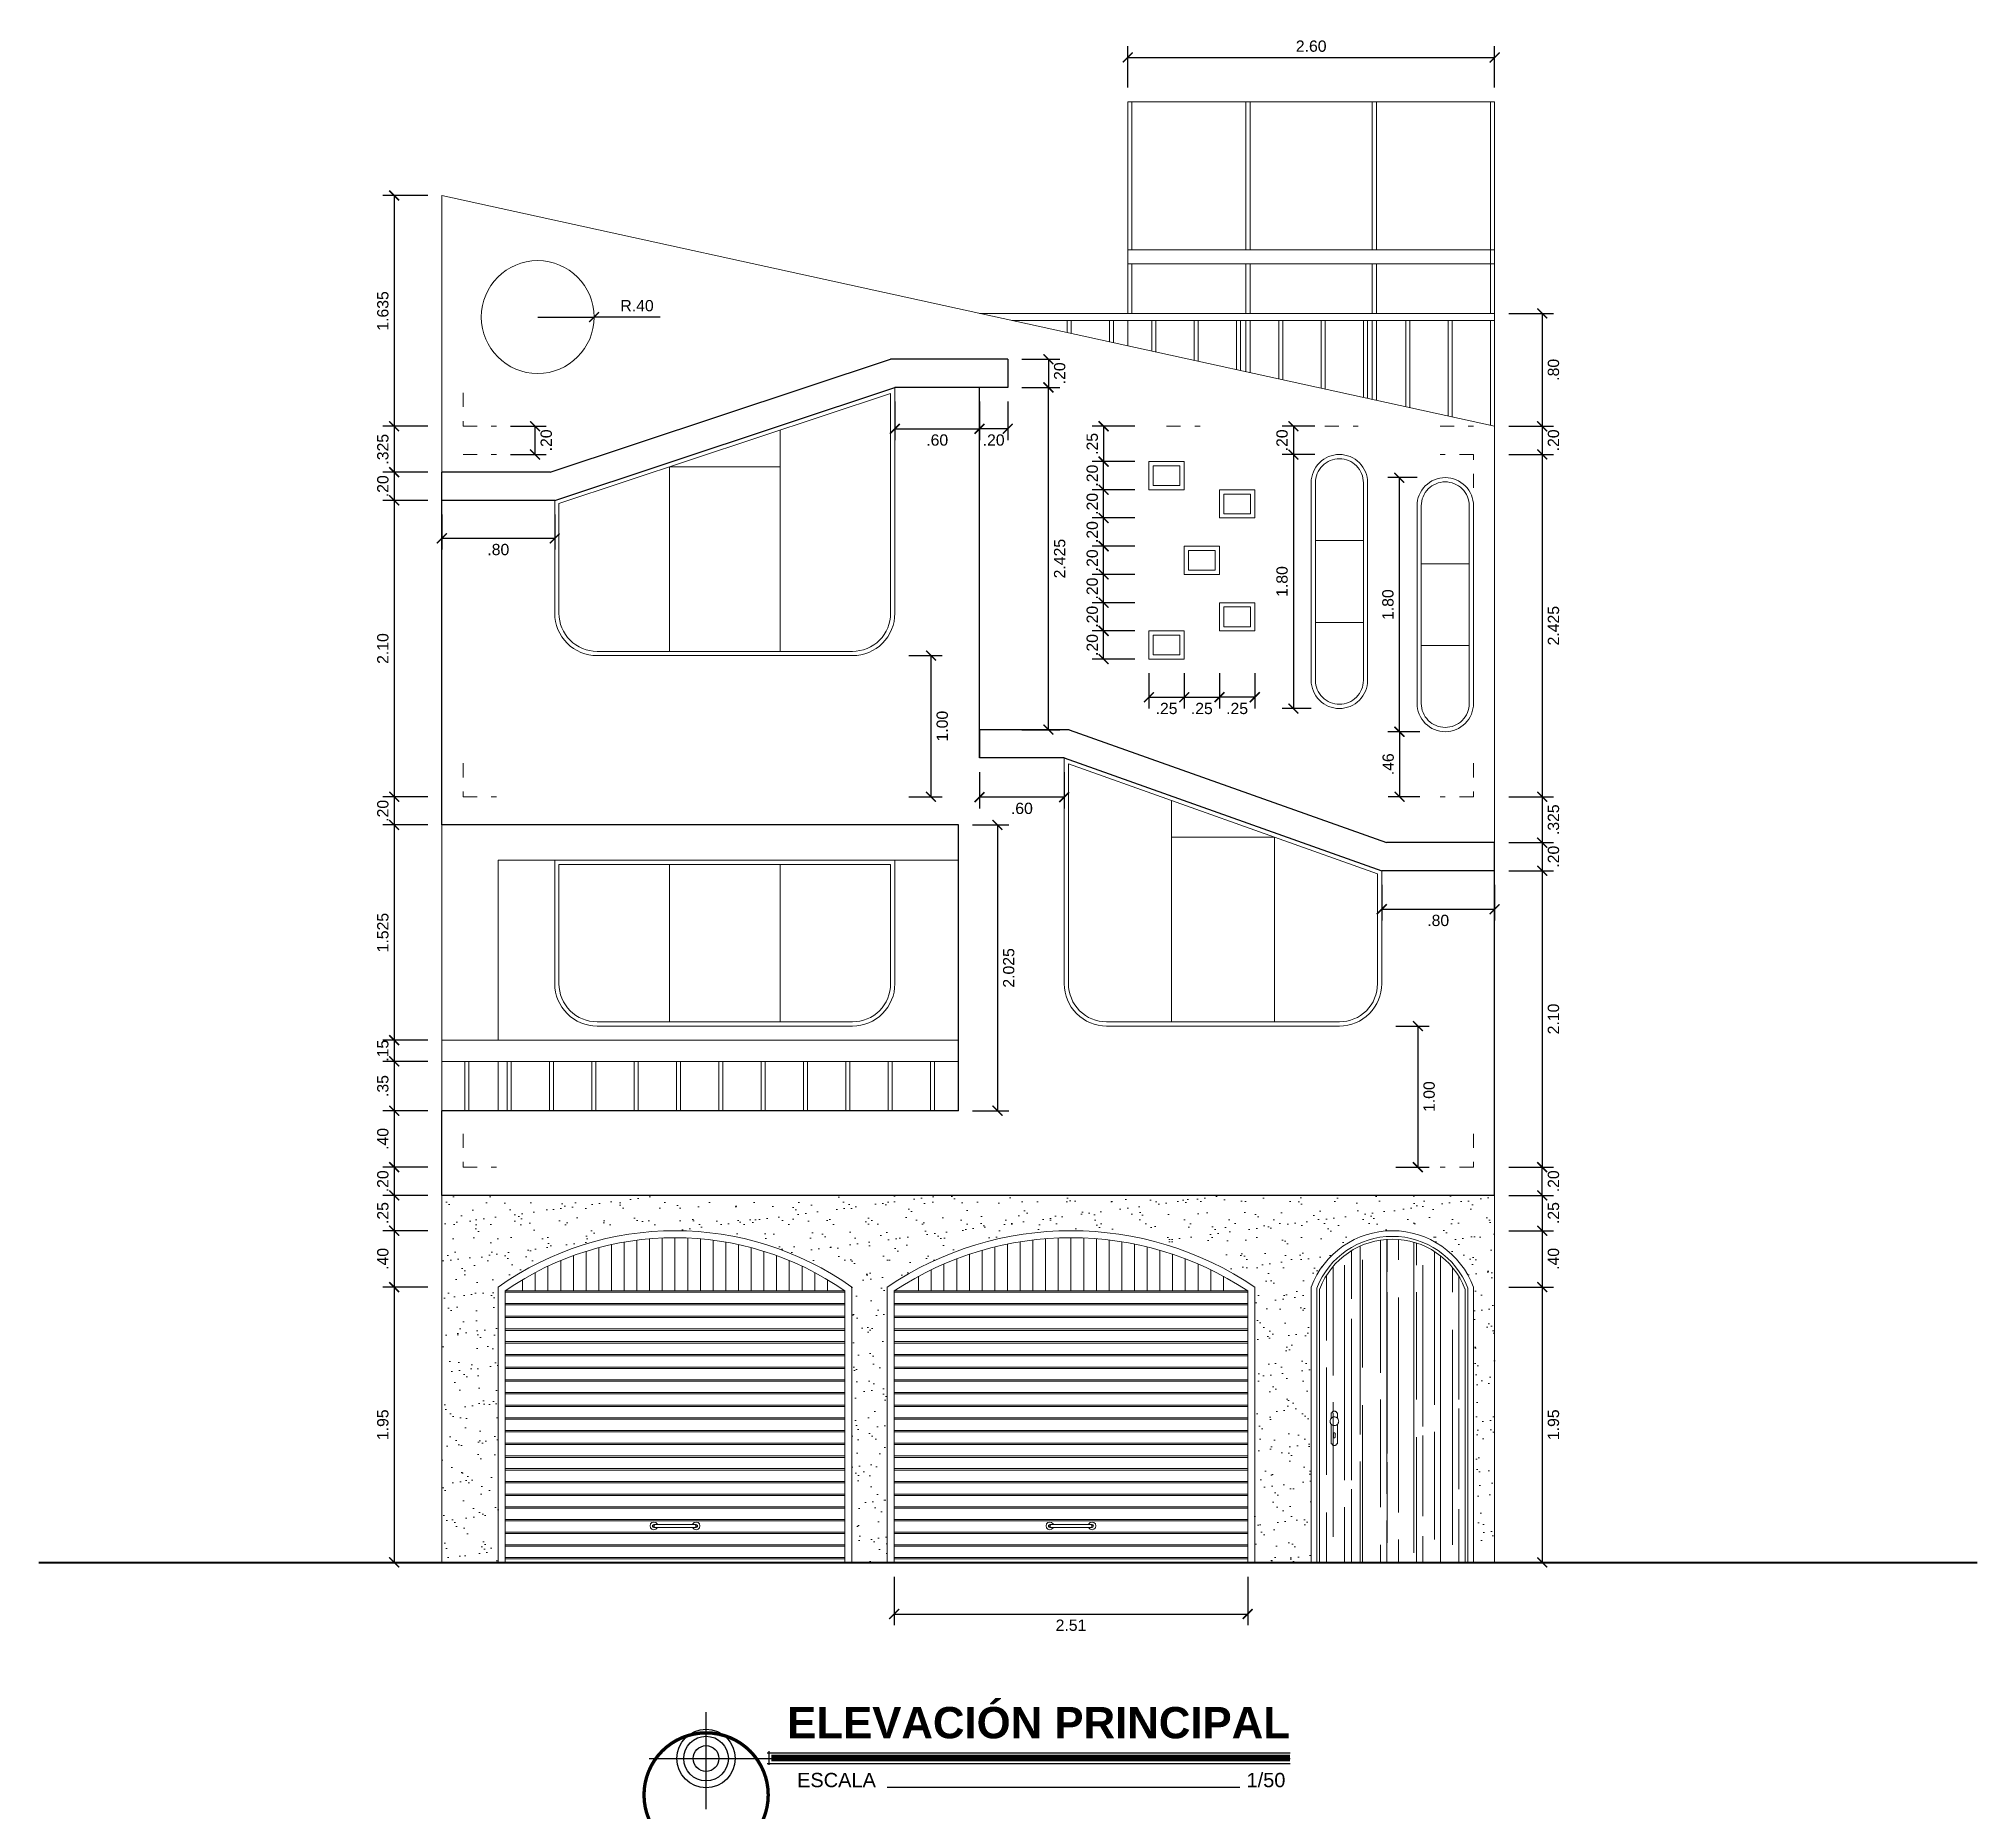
# Model space of a CAD drawing. Header units: millimetres. Extents: x 107 to 309, y 11 to 70.
# Drawn here: x 106.96 to 120.7, y 21.04 to 33.58 of the extents above; entities that cross this region are included whole.
import ezdxf

# ---------------------------------------------------------------- set-up
doc = ezdxf.new("R2010")
doc.units = ezdxf.units.MM
doc.header["$PDMODE"] = 32
doc.linetypes.add('HIDDEN2', pattern=[4.7625, 3.175, -1.5875])
doc.layers.get('0').update_dxf_attribs({"lineweight": 0})
doc.layers.get('Defpoints').update_dxf_attribs({"color": 167, "lineweight": 0})
for name, color, linetype, lineweight in [('A-Dims', 22, 'Continuous', 0), ('A-Draw', 2, 'Continuous', 0), ('A-Elevation Medium', 30, 'Continuous', 30), ('A-Stair', 53, 'Continuous', 0), ('A-Text', 30, 'Continuous', 30), ('A-Wall', 153, 'Continuous', 40), ('proyecciones', 33, 'HIDDEN2', 0), ('puertas y vent', 2, 'Continuous', 0)]:
    doc.layers.add(name, color=color, linetype=linetype, lineweight=lineweight)
doc.styles.add('ejes', font='swissel.ttf')
doc.styles.add('FITO', font='ARIAL.TTF')
doc.dimstyles.new('DIM50', dxfattribs={"dimtxt": 0.08, "dimasz": 0.07, "dimexe": 0.08, "dimexo": 0.1, "dimgap": 0.04, "dimtad": 2, "dimzin": 4, "dimdsep": 46, "dimtxsty": 'ejes', "dimblk": 'ARCHTICK', "dimcen": 0.05, "dimadec": 0, "dimazin": 0, "dimtfac": 1, "dimtix": 1, "dimtmove": 0, "dimatfit": 3, "dimfxl": 0.08, "dimarcsym": 0})

msp = doc.modelspace()

# ---------------------------------------------------------------- texts
at = {"layer": 'A-Text', "style": 'FITO'}
for s, p in [('ESCALA', (112.337, 21.195)), ('1/50', (115.522, 21.195))]:
    msp.add_text(s, height=0.1013, dxfattribs=at).set_placement(p)
at = {"layer": 'A-Text', "insert": (112.267, 21.763), "char_height": 0.22176, "width": 10.94881, "attachment_point": 1}
msp.add_mtext('{\\fArial|b1|i0|c0|p34;ELEVACIÓN PRINCIPAL}', dxfattribs=at)

# ---------------------------------------------------------------- blocks, each defined once
blk = doc.blocks.new('_ArchTick')
at = {"color": 0, "linetype": 'ByBlock', "const_width": 0.15}
blk.add_lwpolyline([(-0.5, -0.5), (0.5, 0.5)], dxfattribs=at)
blk = doc.blocks.new('*D366')
at = {"layer": 'A-Dims', "color": 0, "lineweight": -2}
for p, q in [((109.72, 24.738), (109.402, 24.738)), ((109.482, 24.738), (109.482, 22.788)), ((109.72, 22.788), (109.402, 22.788))]:
    blk.add_line(p, q, dxfattribs=at)
at = {"layer": 'Defpoints', "color": 0}
for p in [(109.82, 24.738), (109.482, 22.788), (109.82, 22.788)]:
    blk.add_point(p, dxfattribs=at)
at = {"layer": 'A-Dims', "color": 0, "lineweight": -2, "xscale": 0.07, "yscale": 0.07, "zscale": 0.07}
for p, rotation in [((109.482, 24.738), 90), ((109.482, 22.788), 270)]:
    blk.add_blockref('_ArchTick', p, dxfattribs=dict(at, rotation=rotation))
at = {"layer": 'A-Dims', "color": 0, "insert": (109.402, 23.763), "char_height": 0.08, "attachment_point": 5, "rotation": 90, "style": 'ejes'}
blk.add_mtext('1.95', dxfattribs=at)
blk = doc.blocks.new('*D367')
at = {"layer": 'A-Dims', "color": 0, "lineweight": -2}
for p, q in [((109.72, 25.138), (109.402, 25.138)), ((109.482, 25.138), (109.482, 24.738)), ((109.72, 24.738), (109.402, 24.738))]:
    blk.add_line(p, q, dxfattribs=at)
at = {"layer": 'Defpoints', "color": 0}
for p in [(109.82, 25.138), (109.482, 24.738), (109.82, 24.738)]:
    blk.add_point(p, dxfattribs=at)
at = {"layer": 'A-Dims', "color": 0, "lineweight": -2, "xscale": 0.07, "yscale": 0.07, "zscale": 0.07}
for p, rotation in [((109.482, 25.138), 90), ((109.482, 24.738), 270)]:
    blk.add_blockref('_ArchTick', p, dxfattribs=dict(at, rotation=rotation))
at = {"layer": 'A-Dims', "color": 0, "insert": (109.402, 24.938), "char_height": 0.08, "attachment_point": 5, "rotation": 90, "style": 'ejes'}
blk.add_mtext('.40', dxfattribs=at)
blk = doc.blocks.new('*D368')
at = {"layer": 'A-Dims', "color": 0, "lineweight": -2}
for p, q in [((109.72, 25.388), (109.402, 25.388)), ((109.482, 25.388), (109.482, 25.138)), ((109.72, 25.138), (109.402, 25.138))]:
    blk.add_line(p, q, dxfattribs=at)
at = {"layer": 'Defpoints', "color": 0}
for p in [(109.82, 25.388), (109.482, 25.138), (109.82, 25.138)]:
    blk.add_point(p, dxfattribs=at)
at = {"layer": 'A-Dims', "color": 0, "lineweight": -2, "xscale": 0.07, "yscale": 0.07, "zscale": 0.07}
for p, rotation in [((109.482, 25.388), 90), ((109.482, 25.138), 270)]:
    blk.add_blockref('_ArchTick', p, dxfattribs=dict(at, rotation=rotation))
at = {"layer": 'A-Dims', "color": 0, "insert": (109.402, 25.263), "char_height": 0.08, "attachment_point": 5, "rotation": 90, "style": 'ejes'}
blk.add_mtext('.25', dxfattribs=at)
blk = doc.blocks.new('*D369')
at = {"layer": 'A-Dims', "color": 0, "lineweight": -2}
for p, q in [((117.38, 24.738), (117.697, 24.738)), ((117.617, 24.738), (117.617, 22.788)), ((117.38, 22.788), (117.697, 22.788))]:
    blk.add_line(p, q, dxfattribs=at)
at = {"layer": 'Defpoints', "color": 0}
for p in [(117.28, 24.738), (117.28, 22.788), (117.617, 22.788)]:
    blk.add_point(p, dxfattribs=at)
at = {"layer": 'A-Dims', "color": 0, "lineweight": -2, "xscale": 0.07, "yscale": 0.07, "zscale": 0.07}
for p, rotation in [((117.617, 24.738), 90), ((117.617, 22.788), 270)]:
    blk.add_blockref('_ArchTick', p, dxfattribs=dict(at, rotation=rotation))
at = {"layer": 'A-Dims', "color": 0, "insert": (117.697, 23.763), "char_height": 0.08, "attachment_point": 5, "rotation": 90, "style": 'ejes'}
blk.add_mtext('1.95', dxfattribs=at)
blk = doc.blocks.new('*D370')
at = {"layer": 'A-Dims', "color": 0, "lineweight": -2}
for p, q in [((117.38, 25.138), (117.697, 25.138)), ((117.617, 25.138), (117.617, 24.738)), ((117.38, 24.738), (117.697, 24.738))]:
    blk.add_line(p, q, dxfattribs=at)
at = {"layer": 'Defpoints', "color": 0}
for p in [(117.28, 25.138), (117.28, 24.738), (117.617, 24.738)]:
    blk.add_point(p, dxfattribs=at)
at = {"layer": 'A-Dims', "color": 0, "lineweight": -2, "xscale": 0.07, "yscale": 0.07, "zscale": 0.07}
for p, rotation in [((117.617, 25.138), 90), ((117.617, 24.738), 270)]:
    blk.add_blockref('_ArchTick', p, dxfattribs=dict(at, rotation=rotation))
at = {"layer": 'A-Dims', "color": 0, "insert": (117.697, 24.938), "char_height": 0.08, "attachment_point": 5, "rotation": 90, "style": 'ejes'}
blk.add_mtext('.40', dxfattribs=at)
blk = doc.blocks.new('*D371')
at = {"layer": 'A-Dims', "color": 0, "lineweight": -2}
for p, q in [((117.38, 25.388), (117.697, 25.388)), ((117.617, 25.388), (117.617, 25.138)), ((117.38, 25.138), (117.697, 25.138))]:
    blk.add_line(p, q, dxfattribs=at)
at = {"layer": 'Defpoints', "color": 0}
for p in [(117.28, 25.388), (117.28, 25.138), (117.617, 25.138)]:
    blk.add_point(p, dxfattribs=at)
at = {"layer": 'A-Dims', "color": 0, "lineweight": -2, "xscale": 0.07, "yscale": 0.07, "zscale": 0.07}
for p, rotation in [((117.617, 25.388), 90), ((117.617, 25.138), 270)]:
    blk.add_blockref('_ArchTick', p, dxfattribs=dict(at, rotation=rotation))
at = {"layer": 'A-Dims', "color": 0, "insert": (117.697, 25.263), "char_height": 0.08, "attachment_point": 5, "rotation": 90, "style": 'ejes'}
blk.add_mtext('.25', dxfattribs=at)
blk = doc.blocks.new('*D372')
at = {"layer": 'A-Dims', "color": 0, "lineweight": -2}
for p, q in [((109.72, 25.988), (109.402, 25.988)), ((109.482, 25.988), (109.482, 25.588)), ((109.72, 25.588), (109.402, 25.588))]:
    blk.add_line(p, q, dxfattribs=at)
at = {"layer": 'Defpoints', "color": 0}
for p in [(109.82, 25.988), (109.482, 25.588), (109.82, 25.588)]:
    blk.add_point(p, dxfattribs=at)
at = {"layer": 'A-Dims', "color": 0, "lineweight": -2, "xscale": 0.07, "yscale": 0.07, "zscale": 0.07}
for p, rotation in [((109.482, 25.988), 90), ((109.482, 25.588), 270)]:
    blk.add_blockref('_ArchTick', p, dxfattribs=dict(at, rotation=rotation))
at = {"layer": 'A-Dims', "color": 0, "insert": (109.402, 25.788), "char_height": 0.08, "attachment_point": 5, "rotation": 90, "style": 'ejes'}
blk.add_mtext('.40', dxfattribs=at)
blk = doc.blocks.new('*D373')
at = {"layer": 'A-Dims', "color": 0, "lineweight": -2}
for p, q in [((109.72, 26.338), (109.402, 26.338)), ((109.482, 26.338), (109.482, 25.988)), ((109.72, 25.988), (109.402, 25.988))]:
    blk.add_line(p, q, dxfattribs=at)
at = {"layer": 'Defpoints', "color": 0}
for p in [(109.82, 26.338), (109.482, 25.988), (109.82, 25.988)]:
    blk.add_point(p, dxfattribs=at)
at = {"layer": 'A-Dims', "color": 0, "lineweight": -2, "xscale": 0.07, "yscale": 0.07, "zscale": 0.07}
for p, rotation in [((109.482, 26.338), 90), ((109.482, 25.988), 270)]:
    blk.add_blockref('_ArchTick', p, dxfattribs=dict(at, rotation=rotation))
at = {"layer": 'A-Dims', "color": 0, "insert": (109.402, 26.163), "char_height": 0.08, "attachment_point": 5, "rotation": 90, "style": 'ejes'}
blk.add_mtext('.35', dxfattribs=at)
blk = doc.blocks.new('*D374')
at = {"layer": 'A-Dims', "color": 0, "lineweight": -2}
for p, q in [((109.72, 26.488), (109.402, 26.488)), ((109.482, 26.488), (109.482, 26.338)), ((109.72, 26.338), (109.402, 26.338))]:
    blk.add_line(p, q, dxfattribs=at)
at = {"layer": 'Defpoints', "color": 0}
for p in [(109.82, 26.488), (109.482, 26.338), (109.82, 26.338)]:
    blk.add_point(p, dxfattribs=at)
at = {"layer": 'A-Dims', "color": 0, "lineweight": -2, "xscale": 0.07, "yscale": 0.07, "zscale": 0.07}
for p, rotation in [((109.482, 26.488), 270), ((109.482, 26.338), 90)]:
    blk.add_blockref('_ArchTick', p, dxfattribs=dict(at, rotation=rotation))
at = {"layer": 'A-Dims', "color": 0, "insert": (109.402, 26.413), "char_height": 0.08, "attachment_point": 5, "rotation": 90, "style": 'ejes'}
blk.add_mtext('.15', dxfattribs=at)
blk = doc.blocks.new('*D375')
at = {"layer": 'A-Dims', "color": 0, "lineweight": -2}
for p, q in [((109.72, 28.013), (109.402, 28.013)), ((109.482, 28.013), (109.482, 26.488)), ((109.72, 26.488), (109.402, 26.488))]:
    blk.add_line(p, q, dxfattribs=at)
at = {"layer": 'Defpoints', "color": 0}
for p in [(109.82, 28.013), (109.482, 26.488), (109.82, 26.488)]:
    blk.add_point(p, dxfattribs=at)
at = {"layer": 'A-Dims', "color": 0, "lineweight": -2, "xscale": 0.07, "yscale": 0.07, "zscale": 0.07}
for p, rotation in [((109.482, 28.013), 90), ((109.482, 26.488), 270)]:
    blk.add_blockref('_ArchTick', p, dxfattribs=dict(at, rotation=rotation))
at = {"layer": 'A-Dims', "color": 0, "insert": (109.402, 27.25), "char_height": 0.08, "attachment_point": 5, "rotation": 90, "style": 'ejes'}
blk.add_mtext('1.525', dxfattribs=at)
blk = doc.blocks.new('*D376')
at = {"layer": 'A-Dims', "color": 0, "lineweight": -2}
for p, q in [((109.72, 30.313), (109.402, 30.313)), ((109.482, 30.313), (109.482, 28.213)), ((109.72, 28.213), (109.402, 28.213))]:
    blk.add_line(p, q, dxfattribs=at)
at = {"layer": 'Defpoints', "color": 0}
for p in [(109.82, 30.313), (109.482, 28.213), (109.82, 28.213)]:
    blk.add_point(p, dxfattribs=at)
at = {"layer": 'A-Dims', "color": 0, "lineweight": -2, "xscale": 0.07, "yscale": 0.07, "zscale": 0.07}
for p, rotation in [((109.482, 30.313), 90), ((109.482, 28.213), 270)]:
    blk.add_blockref('_ArchTick', p, dxfattribs=dict(at, rotation=rotation))
at = {"layer": 'A-Dims', "color": 0, "insert": (109.402, 29.263), "char_height": 0.08, "attachment_point": 5, "rotation": 90, "style": 'ejes'}
blk.add_mtext('2.10', dxfattribs=at)
blk = doc.blocks.new('*D377')
at = {"layer": 'A-Dims', "color": 0, "lineweight": -2}
for p, q in [((109.72, 28.213), (109.402, 28.213)), ((109.482, 28.213), (109.482, 28.013)), ((109.72, 28.013), (109.402, 28.013))]:
    blk.add_line(p, q, dxfattribs=at)
at = {"layer": 'Defpoints', "color": 0}
for p in [(109.82, 28.213), (109.482, 28.013), (109.82, 28.013)]:
    blk.add_point(p, dxfattribs=at)
at = {"layer": 'A-Dims', "color": 0, "lineweight": -2, "xscale": 0.07, "yscale": 0.07, "zscale": 0.07}
for p, rotation in [((109.482, 28.213), 270), ((109.482, 28.013), 90)]:
    blk.add_blockref('_ArchTick', p, dxfattribs=dict(at, rotation=rotation))
at = {"layer": 'A-Dims', "color": 0, "insert": (109.402, 28.113), "char_height": 0.08, "attachment_point": 5, "rotation": 90, "style": 'ejes'}
blk.add_mtext('.20', dxfattribs=at)
blk = doc.blocks.new('*D378')
at = {"layer": 'A-Dims', "color": 0, "lineweight": -2}
for p, q in [((109.72, 30.513), (109.402, 30.513)), ((109.482, 30.513), (109.482, 30.313)), ((109.72, 30.313), (109.402, 30.313))]:
    blk.add_line(p, q, dxfattribs=at)
at = {"layer": 'Defpoints', "color": 0}
for p in [(109.82, 30.513), (109.482, 30.313), (109.82, 30.313)]:
    blk.add_point(p, dxfattribs=at)
at = {"layer": 'A-Dims', "color": 0, "lineweight": -2, "xscale": 0.07, "yscale": 0.07, "zscale": 0.07}
for p, rotation in [((109.482, 30.513), 270), ((109.482, 30.313), 90)]:
    blk.add_blockref('_ArchTick', p, dxfattribs=dict(at, rotation=rotation))
at = {"layer": 'A-Dims', "color": 0, "insert": (109.402, 30.413), "char_height": 0.08, "attachment_point": 5, "rotation": 90, "style": 'ejes'}
blk.add_mtext('.20', dxfattribs=at)
blk = doc.blocks.new('*D379')
at = {"layer": 'A-Dims', "color": 0, "lineweight": -2}
for p in [(110.499, 31.612), (111.367, 31.612)]:
    blk.add_line(p, (110.899, 31.612), dxfattribs=at)
at = {"layer": 'Defpoints', "color": 0}
for p in [(110.499, 31.612), (110.899, 31.612)]:
    blk.add_point(p, dxfattribs=at)
at = {"layer": 'A-Dims', "color": 0, "lineweight": -2, "xscale": 0.07, "yscale": 0.07, "zscale": 0.07, "rotation": 180.0000000000082}
blk.add_blockref('_ArchTick', (110.899, 31.612), dxfattribs=at)
at = {"layer": 'A-Dims', "color": 0, "insert": (111.203, 31.692), "char_height": 0.08, "attachment_point": 5, "style": 'ejes'}
blk.add_mtext('R.40', dxfattribs=at)
blk = doc.blocks.new('*D380')
at = {"layer": 'A-Dims', "color": 0, "lineweight": -2}
for p, q in [((113.93, 31.313), (114.198, 31.313)), ((114.118, 31.313), (114.118, 31.113)), ((113.93, 31.113), (114.198, 31.113))]:
    blk.add_line(p, q, dxfattribs=at)
at = {"layer": 'Defpoints', "color": 0}
for p in [(113.83, 31.313), (113.83, 31.113), (114.118, 31.113)]:
    blk.add_point(p, dxfattribs=at)
at = {"layer": 'A-Dims', "color": 0, "lineweight": -2, "xscale": 0.07, "yscale": 0.07, "zscale": 0.07}
for p, rotation in [((114.118, 31.313), 270), ((114.118, 31.113), 90)]:
    blk.add_blockref('_ArchTick', p, dxfattribs=dict(at, rotation=rotation))
at = {"layer": 'A-Dims', "color": 0, "insert": (114.198, 31.213), "char_height": 0.08, "attachment_point": 5, "rotation": 90, "style": 'ejes'}
blk.add_mtext('.20', dxfattribs=at)
blk = doc.blocks.new('*D381')
at = {"layer": 'A-Dims', "color": 0, "lineweight": -2}
for p, q in [((113.93, 31.113), (114.198, 31.113)), ((114.118, 28.688), (114.118, 31.113)), ((113.93, 28.688), (114.198, 28.688))]:
    blk.add_line(p, q, dxfattribs=at)
at = {"layer": 'Defpoints', "color": 0}
for p in [(113.83, 31.113), (114.118, 31.113), (113.83, 28.688)]:
    blk.add_point(p, dxfattribs=at)
at = {"layer": 'A-Dims', "color": 0, "lineweight": -2, "xscale": 0.07, "yscale": 0.07, "zscale": 0.07}
for p, rotation in [((114.118, 31.113), 90), ((114.118, 28.688), 270)]:
    blk.add_blockref('_ArchTick', p, dxfattribs=dict(at, rotation=rotation))
at = {"layer": 'A-Dims', "color": 0, "insert": (114.198, 29.9), "char_height": 0.08, "attachment_point": 5, "rotation": 90, "style": 'ejes'}
blk.add_mtext('2.425', dxfattribs=at)
blk = doc.blocks.new('*D382')
at = {"layer": 'A-Dims', "color": 0, "lineweight": -2}
for p, q in [((109.72, 30.838), (109.402, 30.838)), ((109.482, 30.838), (109.482, 30.513)), ((109.72, 30.513), (109.402, 30.513))]:
    blk.add_line(p, q, dxfattribs=at)
at = {"layer": 'Defpoints', "color": 0}
for p in [(109.82, 30.838), (109.482, 30.513), (109.82, 30.513)]:
    blk.add_point(p, dxfattribs=at)
at = {"layer": 'A-Dims', "color": 0, "lineweight": -2, "xscale": 0.07, "yscale": 0.07, "zscale": 0.07}
for p, rotation in [((109.482, 30.838), 90), ((109.482, 30.513), 270)]:
    blk.add_blockref('_ArchTick', p, dxfattribs=dict(at, rotation=rotation))
at = {"layer": 'A-Dims', "color": 0, "insert": (109.402, 30.675), "char_height": 0.08, "attachment_point": 5, "rotation": 90, "style": 'ejes'}
blk.add_mtext('.325', dxfattribs=at)
blk = doc.blocks.new('*D383')
at = {"layer": 'A-Dims', "color": 0, "lineweight": -2}
for p, q in [((110.307, 30.838), (110.56, 30.838)), ((110.48, 30.838), (110.48, 30.638)), ((110.307, 30.638), (110.56, 30.638))]:
    blk.add_line(p, q, dxfattribs=at)
at = {"layer": 'Defpoints', "color": 0}
for p in [(110.207, 30.838), (110.207, 30.638), (110.48, 30.638)]:
    blk.add_point(p, dxfattribs=at)
at = {"layer": 'A-Dims', "color": 0, "lineweight": -2, "xscale": 0.07, "yscale": 0.07, "zscale": 0.07}
for p, rotation in [((110.48, 30.838), 270), ((110.48, 30.638), 90)]:
    blk.add_blockref('_ArchTick', p, dxfattribs=dict(at, rotation=rotation))
at = {"layer": 'A-Dims', "color": 0, "insert": (110.56, 30.738), "char_height": 0.08, "attachment_point": 5, "rotation": 90, "style": 'ejes'}
blk.add_mtext('.20', dxfattribs=at)
blk = doc.blocks.new('*D384')
at = {"layer": 'A-Dims', "color": 0, "lineweight": -2}
for p, q in [((109.72, 32.473), (109.402, 32.473)), ((109.482, 32.473), (109.482, 30.838)), ((109.72, 30.838), (109.402, 30.838))]:
    blk.add_line(p, q, dxfattribs=at)
at = {"layer": 'Defpoints', "color": 0}
for p in [(109.82, 32.473), (109.482, 30.838), (109.82, 30.838)]:
    blk.add_point(p, dxfattribs=at)
at = {"layer": 'A-Dims', "color": 0, "lineweight": -2, "xscale": 0.07, "yscale": 0.07, "zscale": 0.07}
for p, rotation in [((109.482, 32.473), 90), ((109.482, 30.838), 270)]:
    blk.add_blockref('_ArchTick', p, dxfattribs=dict(at, rotation=rotation))
at = {"layer": 'A-Dims', "color": 0, "insert": (109.402, 31.655), "char_height": 0.08, "attachment_point": 5, "rotation": 90, "style": 'ejes'}
blk.add_mtext('1.635', dxfattribs=at)
blk = doc.blocks.new('*D385')
at = {"layer": 'A-Dims', "color": 0, "lineweight": -2}
for p, q in [((116.75, 28.674), (116.526, 28.674)), ((116.606, 28.674), (116.606, 28.213)), ((116.75, 28.213), (116.526, 28.213))]:
    blk.add_line(p, q, dxfattribs=at)
at = {"layer": 'Defpoints', "color": 0}
for p in [(116.85, 28.674), (116.606, 28.213), (116.85, 28.213)]:
    blk.add_point(p, dxfattribs=at)
at = {"layer": 'A-Dims', "color": 0, "lineweight": -2, "xscale": 0.07, "yscale": 0.07, "zscale": 0.07}
for p, rotation in [((116.606, 28.674), 90), ((116.606, 28.213), 270)]:
    blk.add_blockref('_ArchTick', p, dxfattribs=dict(at, rotation=rotation))
at = {"layer": 'A-Dims', "color": 0, "insert": (116.526, 28.443), "char_height": 0.08, "attachment_point": 5, "rotation": 90, "style": 'ejes'}
blk.add_mtext('.46', dxfattribs=at)
blk = doc.blocks.new('*D386')
at = {"layer": 'A-Dims', "color": 0, "lineweight": -2}
for p, q in [((116.73, 30.474), (116.524, 30.474)), ((116.604, 30.474), (116.604, 28.674)), ((116.73, 28.674), (116.524, 28.674))]:
    blk.add_line(p, q, dxfattribs=at)
at = {"layer": 'Defpoints', "color": 0}
for p in [(116.83, 30.474), (116.604, 28.674), (116.83, 28.674)]:
    blk.add_point(p, dxfattribs=at)
at = {"layer": 'A-Dims', "color": 0, "lineweight": -2, "xscale": 0.07, "yscale": 0.07, "zscale": 0.07}
for p, rotation in [((116.604, 30.474), 90), ((116.604, 28.674), 270)]:
    blk.add_blockref('_ArchTick', p, dxfattribs=dict(at, rotation=rotation))
at = {"layer": 'A-Dims', "color": 0, "insert": (116.524, 29.574), "char_height": 0.08, "attachment_point": 5, "rotation": 90, "style": 'ejes'}
blk.add_mtext('1.80', dxfattribs=at)
blk = doc.blocks.new('*D387')
at = {"layer": 'A-Dims', "color": 0, "lineweight": -2}
for p, q in [((115.98, 30.638), (115.774, 30.638)), ((115.854, 30.638), (115.854, 28.838)), ((115.98, 28.838), (115.774, 28.838))]:
    blk.add_line(p, q, dxfattribs=at)
at = {"layer": 'Defpoints', "color": 0}
for p in [(116.08, 30.638), (115.854, 28.838), (116.08, 28.838)]:
    blk.add_point(p, dxfattribs=at)
at = {"layer": 'A-Dims', "color": 0, "lineweight": -2, "xscale": 0.07, "yscale": 0.07, "zscale": 0.07}
for p, rotation in [((115.854, 30.638), 90), ((115.854, 28.838), 270)]:
    blk.add_blockref('_ArchTick', p, dxfattribs=dict(at, rotation=rotation))
at = {"layer": 'A-Dims', "color": 0, "insert": (115.774, 29.738), "char_height": 0.08, "attachment_point": 5, "rotation": 90, "style": 'ejes'}
blk.add_mtext('1.80', dxfattribs=at)
blk = doc.blocks.new('*D388')
at = {"layer": 'A-Dims', "color": 0, "lineweight": -2}
for p, q in [((116.006, 30.838), (115.774, 30.838)), ((115.854, 30.838), (115.854, 30.638)), ((116.006, 30.638), (115.774, 30.638))]:
    blk.add_line(p, q, dxfattribs=at)
at = {"layer": 'Defpoints', "color": 0}
for p in [(116.106, 30.838), (115.854, 30.638), (116.106, 30.638)]:
    blk.add_point(p, dxfattribs=at)
at = {"layer": 'A-Dims', "color": 0, "lineweight": -2, "xscale": 0.07, "yscale": 0.07, "zscale": 0.07}
for p, rotation in [((115.854, 30.838), 270), ((115.854, 30.638), 90)]:
    blk.add_blockref('_ArchTick', p, dxfattribs=dict(at, rotation=rotation))
at = {"layer": 'A-Dims', "color": 0, "insert": (115.774, 30.738), "char_height": 0.08, "attachment_point": 5, "rotation": 90, "style": 'ejes'}
blk.add_mtext('.20', dxfattribs=at)
blk = doc.blocks.new('*D389')
at = {"layer": 'A-Dims', "color": 0, "lineweight": -2}
for p, q in [((114.73, 30.838), (114.429, 30.838)), ((114.509, 30.838), (114.509, 30.588)), ((114.73, 30.588), (114.429, 30.588))]:
    blk.add_line(p, q, dxfattribs=at)
at = {"layer": 'Defpoints', "color": 0}
for p in [(114.83, 30.838), (114.509, 30.588), (114.83, 30.588)]:
    blk.add_point(p, dxfattribs=at)
at = {"layer": 'A-Dims', "color": 0, "lineweight": -2, "xscale": 0.07, "yscale": 0.07, "zscale": 0.07}
for p, rotation in [((114.509, 30.838), 90), ((114.509, 30.588), 270)]:
    blk.add_blockref('_ArchTick', p, dxfattribs=dict(at, rotation=rotation))
at = {"layer": 'A-Dims', "color": 0, "insert": (114.429, 30.713), "char_height": 0.08, "attachment_point": 5, "rotation": 90, "style": 'ejes'}
blk.add_mtext('.25', dxfattribs=at)
blk = doc.blocks.new('*D390')
at = {"layer": 'A-Dims', "color": 0, "lineweight": -2}
for p, q in [((114.73, 30.588), (114.429, 30.588)), ((114.509, 30.388), (114.509, 30.588)), ((114.73, 30.388), (114.429, 30.388))]:
    blk.add_line(p, q, dxfattribs=at)
at = {"layer": 'Defpoints', "color": 0}
for p in [(114.509, 30.588), (114.83, 30.588), (114.83, 30.388)]:
    blk.add_point(p, dxfattribs=at)
at = {"layer": 'A-Dims', "color": 0, "lineweight": -2, "xscale": 0.07, "yscale": 0.07, "zscale": 0.07}
for p, rotation in [((114.509, 30.588), 270), ((114.509, 30.388), 90)]:
    blk.add_blockref('_ArchTick', p, dxfattribs=dict(at, rotation=rotation))
at = {"layer": 'A-Dims', "color": 0, "insert": (114.429, 30.488), "char_height": 0.08, "attachment_point": 5, "rotation": 90, "style": 'ejes'}
blk.add_mtext('.20', dxfattribs=at)
blk = doc.blocks.new('*D391')
at = {"layer": 'A-Dims', "color": 0, "lineweight": -2}
for p, q in [((114.73, 30.388), (114.429, 30.388)), ((114.509, 30.188), (114.509, 30.388)), ((114.73, 30.188), (114.429, 30.188))]:
    blk.add_line(p, q, dxfattribs=at)
at = {"layer": 'Defpoints', "color": 0}
for p in [(114.509, 30.388), (114.83, 30.388), (114.83, 30.188)]:
    blk.add_point(p, dxfattribs=at)
at = {"layer": 'A-Dims', "color": 0, "lineweight": -2, "xscale": 0.07, "yscale": 0.07, "zscale": 0.07}
for p, rotation in [((114.509, 30.388), 270), ((114.509, 30.188), 90)]:
    blk.add_blockref('_ArchTick', p, dxfattribs=dict(at, rotation=rotation))
at = {"layer": 'A-Dims', "color": 0, "insert": (114.429, 30.288), "char_height": 0.08, "attachment_point": 5, "rotation": 90, "style": 'ejes'}
blk.add_mtext('.20', dxfattribs=at)
blk = doc.blocks.new('*D392')
at = {"layer": 'A-Dims', "color": 0, "lineweight": -2}
for p, q in [((114.73, 30.188), (114.429, 30.188)), ((114.509, 29.988), (114.509, 30.188)), ((114.73, 29.988), (114.429, 29.988))]:
    blk.add_line(p, q, dxfattribs=at)
at = {"layer": 'Defpoints', "color": 0}
for p in [(114.509, 30.188), (114.83, 30.188), (114.83, 29.988)]:
    blk.add_point(p, dxfattribs=at)
at = {"layer": 'A-Dims', "color": 0, "lineweight": -2, "xscale": 0.07, "yscale": 0.07, "zscale": 0.07}
for p, rotation in [((114.509, 30.188), 270), ((114.509, 29.988), 90)]:
    blk.add_blockref('_ArchTick', p, dxfattribs=dict(at, rotation=rotation))
at = {"layer": 'A-Dims', "color": 0, "insert": (114.429, 30.088), "char_height": 0.08, "attachment_point": 5, "rotation": 90, "style": 'ejes'}
blk.add_mtext('.20', dxfattribs=at)
blk = doc.blocks.new('*D393')
at = {"layer": 'A-Dims', "color": 0, "lineweight": -2}
for p, q in [((114.73, 29.988), (114.429, 29.988)), ((114.509, 29.788), (114.509, 29.988)), ((114.73, 29.788), (114.429, 29.788))]:
    blk.add_line(p, q, dxfattribs=at)
at = {"layer": 'Defpoints', "color": 0}
for p in [(114.509, 29.988), (114.83, 29.988), (114.83, 29.788)]:
    blk.add_point(p, dxfattribs=at)
at = {"layer": 'A-Dims', "color": 0, "lineweight": -2, "xscale": 0.07, "yscale": 0.07, "zscale": 0.07}
for p, rotation in [((114.509, 29.988), 270), ((114.509, 29.788), 90)]:
    blk.add_blockref('_ArchTick', p, dxfattribs=dict(at, rotation=rotation))
at = {"layer": 'A-Dims', "color": 0, "insert": (114.429, 29.888), "char_height": 0.08, "attachment_point": 5, "rotation": 90, "style": 'ejes'}
blk.add_mtext('.20', dxfattribs=at)
blk = doc.blocks.new('*D394')
at = {"layer": 'A-Dims', "color": 0, "lineweight": -2}
for p, q in [((114.73, 29.788), (114.429, 29.788)), ((114.509, 29.588), (114.509, 29.788)), ((114.73, 29.588), (114.429, 29.588))]:
    blk.add_line(p, q, dxfattribs=at)
at = {"layer": 'Defpoints', "color": 0}
for p in [(114.509, 29.788), (114.83, 29.788), (114.83, 29.588)]:
    blk.add_point(p, dxfattribs=at)
at = {"layer": 'A-Dims', "color": 0, "lineweight": -2, "xscale": 0.07, "yscale": 0.07, "zscale": 0.07}
for p, rotation in [((114.509, 29.788), 270), ((114.509, 29.588), 90)]:
    blk.add_blockref('_ArchTick', p, dxfattribs=dict(at, rotation=rotation))
at = {"layer": 'A-Dims', "color": 0, "insert": (114.429, 29.688), "char_height": 0.08, "attachment_point": 5, "rotation": 90, "style": 'ejes'}
blk.add_mtext('.20', dxfattribs=at)
blk = doc.blocks.new('*D395')
at = {"layer": 'A-Dims', "color": 0, "lineweight": -2}
for p, q in [((114.73, 29.588), (114.429, 29.588)), ((114.509, 29.388), (114.509, 29.588)), ((114.73, 29.388), (114.429, 29.388))]:
    blk.add_line(p, q, dxfattribs=at)
at = {"layer": 'Defpoints', "color": 0}
for p in [(114.509, 29.588), (114.83, 29.588), (114.83, 29.388)]:
    blk.add_point(p, dxfattribs=at)
at = {"layer": 'A-Dims', "color": 0, "lineweight": -2, "xscale": 0.07, "yscale": 0.07, "zscale": 0.07}
for p, rotation in [((114.509, 29.588), 270), ((114.509, 29.388), 90)]:
    blk.add_blockref('_ArchTick', p, dxfattribs=dict(at, rotation=rotation))
at = {"layer": 'A-Dims', "color": 0, "insert": (114.429, 29.488), "char_height": 0.08, "attachment_point": 5, "rotation": 90, "style": 'ejes'}
blk.add_mtext('.20', dxfattribs=at)
blk = doc.blocks.new('*D396')
at = {"layer": 'A-Dims', "color": 0, "lineweight": -2}
for p, q in [((114.73, 29.388), (114.429, 29.388)), ((114.509, 29.188), (114.509, 29.388)), ((114.73, 29.188), (114.429, 29.188))]:
    blk.add_line(p, q, dxfattribs=at)
at = {"layer": 'Defpoints', "color": 0}
for p in [(114.509, 29.388), (114.83, 29.388), (114.83, 29.188)]:
    blk.add_point(p, dxfattribs=at)
at = {"layer": 'A-Dims', "color": 0, "lineweight": -2, "xscale": 0.07, "yscale": 0.07, "zscale": 0.07}
for p, rotation in [((114.509, 29.388), 270), ((114.509, 29.188), 90)]:
    blk.add_blockref('_ArchTick', p, dxfattribs=dict(at, rotation=rotation))
at = {"layer": 'A-Dims', "color": 0, "insert": (114.429, 29.288), "char_height": 0.08, "attachment_point": 5, "rotation": 90, "style": 'ejes'}
blk.add_mtext('.20', dxfattribs=at)
blk = doc.blocks.new('*D397')
at = {"layer": 'A-Dims', "color": 0, "lineweight": -2}
for p, q in [((115.33, 29.088), (115.33, 28.838)), ((115.58, 29.088), (115.58, 28.838)), ((115.58, 28.918), (115.33, 28.918))]:
    blk.add_line(p, q, dxfattribs=at)
at = {"layer": 'Defpoints', "color": 0}
for p in [(115.33, 29.188), (115.58, 29.188), (115.33, 28.918)]:
    blk.add_point(p, dxfattribs=at)
at = {"layer": 'A-Dims', "color": 0, "lineweight": -2, "xscale": 0.07, "yscale": 0.07, "zscale": 0.07, "rotation": 180}
blk.add_blockref('_ArchTick', (115.33, 28.918), dxfattribs=at)
at = {"layer": 'A-Dims', "color": 0, "lineweight": -2, "xscale": 0.07, "yscale": 0.07, "zscale": 0.07}
blk.add_blockref('_ArchTick', (115.58, 28.918), dxfattribs=at)
at = {"layer": 'A-Dims', "color": 0, "insert": (115.455, 28.838), "char_height": 0.08, "attachment_point": 5, "style": 'ejes'}
blk.add_mtext('.25', dxfattribs=at)
blk = doc.blocks.new('*D398')
at = {"layer": 'A-Dims', "color": 0, "lineweight": -2}
for p, q in [((115.08, 29.088), (115.08, 28.838)), ((115.33, 29.088), (115.33, 28.838)), ((115.08, 28.918), (115.33, 28.918))]:
    blk.add_line(p, q, dxfattribs=at)
at = {"layer": 'Defpoints', "color": 0}
for p in [(115.08, 29.188), (115.33, 29.188), (115.33, 28.918)]:
    blk.add_point(p, dxfattribs=at)
at = {"layer": 'A-Dims', "color": 0, "lineweight": -2, "xscale": 0.07, "yscale": 0.07, "zscale": 0.07, "rotation": 180}
blk.add_blockref('_ArchTick', (115.08, 28.918), dxfattribs=at)
at = {"layer": 'A-Dims', "color": 0, "lineweight": -2, "xscale": 0.07, "yscale": 0.07, "zscale": 0.07}
blk.add_blockref('_ArchTick', (115.33, 28.918), dxfattribs=at)
at = {"layer": 'A-Dims', "color": 0, "insert": (115.205, 28.838), "char_height": 0.08, "attachment_point": 5, "style": 'ejes'}
blk.add_mtext('.25', dxfattribs=at)
blk = doc.blocks.new('*D399')
at = {"layer": 'A-Dims', "color": 0, "lineweight": -2}
for p, q in [((114.83, 29.088), (114.83, 28.838)), ((115.08, 29.088), (115.08, 28.838)), ((114.83, 28.918), (115.08, 28.918))]:
    blk.add_line(p, q, dxfattribs=at)
at = {"layer": 'Defpoints', "color": 0}
for p in [(114.83, 29.188), (115.08, 29.188), (115.08, 28.918)]:
    blk.add_point(p, dxfattribs=at)
at = {"layer": 'A-Dims', "color": 0, "lineweight": -2, "xscale": 0.07, "yscale": 0.07, "zscale": 0.07, "rotation": 180}
blk.add_blockref('_ArchTick', (114.83, 28.918), dxfattribs=at)
at = {"layer": 'A-Dims', "color": 0, "lineweight": -2, "xscale": 0.07, "yscale": 0.07, "zscale": 0.07}
blk.add_blockref('_ArchTick', (115.08, 28.918), dxfattribs=at)
at = {"layer": 'A-Dims', "color": 0, "insert": (114.955, 28.838), "char_height": 0.08, "attachment_point": 5, "style": 'ejes'}
blk.add_mtext('.25', dxfattribs=at)
blk = doc.blocks.new('*D400')
at = {"layer": 'A-Dims', "color": 0, "lineweight": -2}
for p, q in [((117.38, 27.688), (117.697, 27.688)), ((117.617, 27.688), (117.617, 25.588)), ((117.38, 25.588), (117.697, 25.588))]:
    blk.add_line(p, q, dxfattribs=at)
at = {"layer": 'Defpoints', "color": 0}
for p in [(117.28, 27.688), (117.28, 25.588), (117.617, 25.588)]:
    blk.add_point(p, dxfattribs=at)
at = {"layer": 'A-Dims', "color": 0, "lineweight": -2, "xscale": 0.07, "yscale": 0.07, "zscale": 0.07}
for p, rotation in [((117.617, 27.688), 90), ((117.617, 25.588), 270)]:
    blk.add_blockref('_ArchTick', p, dxfattribs=dict(at, rotation=rotation))
at = {"layer": 'A-Dims', "color": 0, "insert": (117.697, 26.638), "char_height": 0.08, "attachment_point": 5, "rotation": 90, "style": 'ejes'}
blk.add_mtext('2.10', dxfattribs=at)
blk = doc.blocks.new('*D401')
at = {"layer": 'A-Dims', "color": 0, "lineweight": -2}
for p, q in [((117.38, 27.888), (117.697, 27.888)), ((117.617, 27.888), (117.617, 27.688)), ((117.38, 27.688), (117.697, 27.688))]:
    blk.add_line(p, q, dxfattribs=at)
at = {"layer": 'Defpoints', "color": 0}
for p in [(117.28, 27.888), (117.28, 27.688), (117.617, 27.688)]:
    blk.add_point(p, dxfattribs=at)
at = {"layer": 'A-Dims', "color": 0, "lineweight": -2, "xscale": 0.07, "yscale": 0.07, "zscale": 0.07}
for p, rotation in [((117.617, 27.888), 270), ((117.617, 27.688), 90)]:
    blk.add_blockref('_ArchTick', p, dxfattribs=dict(at, rotation=rotation))
at = {"layer": 'A-Dims', "color": 0, "insert": (117.697, 27.788), "char_height": 0.08, "attachment_point": 5, "rotation": 90, "style": 'ejes'}
blk.add_mtext('.20', dxfattribs=at)
blk = doc.blocks.new('*D402')
at = {"layer": 'A-Dims', "color": 0, "lineweight": -2}
for p, q in [((117.38, 28.213), (117.697, 28.213)), ((117.617, 28.213), (117.617, 27.888)), ((117.38, 27.888), (117.697, 27.888))]:
    blk.add_line(p, q, dxfattribs=at)
at = {"layer": 'Defpoints', "color": 0}
for p in [(117.28, 28.213), (117.28, 27.888), (117.617, 27.888)]:
    blk.add_point(p, dxfattribs=at)
at = {"layer": 'A-Dims', "color": 0, "lineweight": -2, "xscale": 0.07, "yscale": 0.07, "zscale": 0.07}
for p, rotation in [((117.617, 28.213), 90), ((117.617, 27.888), 270)]:
    blk.add_blockref('_ArchTick', p, dxfattribs=dict(at, rotation=rotation))
at = {"layer": 'A-Dims', "color": 0, "insert": (117.697, 28.05), "char_height": 0.08, "attachment_point": 5, "rotation": 90, "style": 'ejes'}
blk.add_mtext('.325', dxfattribs=at)
blk = doc.blocks.new('*D403')
at = {"layer": 'A-Dims', "color": 0, "lineweight": -2}
for p, q in [((117.38, 30.638), (117.697, 30.638)), ((117.617, 30.638), (117.617, 28.213)), ((117.38, 28.213), (117.697, 28.213))]:
    blk.add_line(p, q, dxfattribs=at)
at = {"layer": 'Defpoints', "color": 0}
for p in [(117.28, 30.638), (117.28, 28.213), (117.617, 28.213)]:
    blk.add_point(p, dxfattribs=at)
at = {"layer": 'A-Dims', "color": 0, "lineweight": -2, "xscale": 0.07, "yscale": 0.07, "zscale": 0.07}
for p, rotation in [((117.617, 30.638), 90), ((117.617, 28.213), 270)]:
    blk.add_blockref('_ArchTick', p, dxfattribs=dict(at, rotation=rotation))
at = {"layer": 'A-Dims', "color": 0, "insert": (117.697, 29.425), "char_height": 0.08, "attachment_point": 5, "rotation": 90, "style": 'ejes'}
blk.add_mtext('2.425', dxfattribs=at)
blk = doc.blocks.new('*D404')
at = {"layer": 'A-Dims', "color": 0, "lineweight": -2}
for p, q in [((117.38, 30.838), (117.697, 30.838)), ((117.617, 30.838), (117.617, 30.638)), ((117.38, 30.638), (117.697, 30.638))]:
    blk.add_line(p, q, dxfattribs=at)
at = {"layer": 'Defpoints', "color": 0}
for p in [(117.28, 30.838), (117.28, 30.638), (117.617, 30.638)]:
    blk.add_point(p, dxfattribs=at)
at = {"layer": 'A-Dims', "color": 0, "lineweight": -2, "xscale": 0.07, "yscale": 0.07, "zscale": 0.07}
for p, rotation in [((117.617, 30.838), 270), ((117.617, 30.638), 90)]:
    blk.add_blockref('_ArchTick', p, dxfattribs=dict(at, rotation=rotation))
at = {"layer": 'A-Dims', "color": 0, "insert": (117.697, 30.738), "char_height": 0.08, "attachment_point": 5, "rotation": 90, "style": 'ejes'}
blk.add_mtext('.20', dxfattribs=at)
blk = doc.blocks.new('*D405')
at = {"layer": 'A-Dims', "color": 0, "lineweight": -2}
for p, q in [((117.38, 31.638), (117.697, 31.638)), ((117.617, 31.638), (117.617, 30.838)), ((117.38, 30.838), (117.697, 30.838))]:
    blk.add_line(p, q, dxfattribs=at)
at = {"layer": 'Defpoints', "color": 0}
for p in [(117.28, 31.638), (117.28, 30.838), (117.617, 30.838)]:
    blk.add_point(p, dxfattribs=at)
at = {"layer": 'A-Dims', "color": 0, "lineweight": -2, "xscale": 0.07, "yscale": 0.07, "zscale": 0.07}
for p, rotation in [((117.617, 31.638), 90), ((117.617, 30.838), 270)]:
    blk.add_blockref('_ArchTick', p, dxfattribs=dict(at, rotation=rotation))
at = {"layer": 'A-Dims', "color": 0, "insert": (117.697, 31.238), "char_height": 0.08, "attachment_point": 5, "rotation": 90, "style": 'ejes'}
blk.add_mtext('.80', dxfattribs=at)
blk = doc.blocks.new('*D406')
at = {"layer": 'A-Dims', "color": 0, "lineweight": -2}
for p, q in [((114.68, 33.238), (114.68, 33.531)), ((117.28, 33.238), (117.28, 33.531)), ((114.68, 33.451), (117.28, 33.451))]:
    blk.add_line(p, q, dxfattribs=at)
at = {"layer": 'Defpoints', "color": 0}
for p in [(117.28, 33.451), (114.68, 33.138), (117.28, 33.138)]:
    blk.add_point(p, dxfattribs=at)
at = {"layer": 'A-Dims', "color": 0, "lineweight": -2, "xscale": 0.07, "yscale": 0.07, "zscale": 0.07, "rotation": 180}
blk.add_blockref('_ArchTick', (114.68, 33.451), dxfattribs=at)
at = {"layer": 'A-Dims', "color": 0, "lineweight": -2, "xscale": 0.07, "yscale": 0.07, "zscale": 0.07}
blk.add_blockref('_ArchTick', (117.28, 33.451), dxfattribs=at)
at = {"layer": 'A-Dims', "color": 0, "insert": (115.98, 33.531), "char_height": 0.08, "attachment_point": 5, "style": 'ejes'}
blk.add_mtext('2.60', dxfattribs=at)
blk = doc.blocks.new('*D407')
at = {"layer": 'A-Dims', "color": 0, "lineweight": -2}
for p, q in [((113.58, 28.013), (113.837, 28.013)), ((113.757, 28.013), (113.757, 25.988)), ((113.58, 25.988), (113.837, 25.988))]:
    blk.add_line(p, q, dxfattribs=at)
at = {"layer": 'Defpoints', "color": 0}
for p in [(113.48, 28.013), (113.48, 25.988), (113.757, 25.988)]:
    blk.add_point(p, dxfattribs=at)
at = {"layer": 'A-Dims', "color": 0, "lineweight": -2, "xscale": 0.07, "yscale": 0.07, "zscale": 0.07}
for p, rotation in [((113.757, 28.013), 90), ((113.757, 25.988), 270)]:
    blk.add_blockref('_ArchTick', p, dxfattribs=dict(at, rotation=rotation))
at = {"layer": 'A-Dims', "color": 0, "insert": (113.837, 27), "char_height": 0.08, "attachment_point": 5, "rotation": 90, "style": 'ejes'}
blk.add_mtext('2.025', dxfattribs=at)
blk = doc.blocks.new('*D408')
at = {"layer": 'A-Dims', "color": 0, "lineweight": -2}
for p, q in [((109.82, 30.213), (109.82, 29.964)), ((110.62, 30.213), (110.62, 29.964)), ((109.82, 30.044), (110.62, 30.044))]:
    blk.add_line(p, q, dxfattribs=at)
at = {"layer": 'Defpoints', "color": 0}
for p in [(109.82, 30.313), (110.62, 30.313), (110.62, 30.044)]:
    blk.add_point(p, dxfattribs=at)
at = {"layer": 'A-Dims', "color": 0, "lineweight": -2, "xscale": 0.07, "yscale": 0.07, "zscale": 0.07, "rotation": 180}
blk.add_blockref('_ArchTick', (109.82, 30.044), dxfattribs=at)
at = {"layer": 'A-Dims', "color": 0, "lineweight": -2, "xscale": 0.07, "yscale": 0.07, "zscale": 0.07}
blk.add_blockref('_ArchTick', (110.62, 30.044), dxfattribs=at)
at = {"layer": 'A-Dims', "color": 0, "insert": (110.22, 29.964), "char_height": 0.08, "attachment_point": 5, "style": 'ejes'}
blk.add_mtext('.80', dxfattribs=at)
blk = doc.blocks.new('*D409')
at = {"layer": 'A-Dims', "color": 0, "lineweight": -2}
for p, q in [((113.03, 31.013), (113.03, 30.74)), ((113.63, 31.013), (113.63, 30.74)), ((113.03, 30.82), (113.63, 30.82))]:
    blk.add_line(p, q, dxfattribs=at)
at = {"layer": 'Defpoints', "color": 0}
for p in [(113.03, 31.113), (113.63, 31.113), (113.63, 30.82)]:
    blk.add_point(p, dxfattribs=at)
at = {"layer": 'A-Dims', "color": 0, "lineweight": -2, "xscale": 0.07, "yscale": 0.07, "zscale": 0.07, "rotation": 180}
blk.add_blockref('_ArchTick', (113.03, 30.82), dxfattribs=at)
at = {"layer": 'A-Dims', "color": 0, "lineweight": -2, "xscale": 0.07, "yscale": 0.07, "zscale": 0.07}
blk.add_blockref('_ArchTick', (113.63, 30.82), dxfattribs=at)
at = {"layer": 'A-Dims', "color": 0, "insert": (113.33, 30.74), "char_height": 0.08, "attachment_point": 5, "style": 'ejes'}
blk.add_mtext('.60', dxfattribs=at)
blk = doc.blocks.new('*D410')
at = {"layer": 'A-Dims', "color": 0, "lineweight": -2}
for p, q in [((113.63, 31.013), (113.63, 30.74)), ((113.83, 31.013), (113.83, 30.74)), ((113.83, 30.82), (113.63, 30.82))]:
    blk.add_line(p, q, dxfattribs=at)
at = {"layer": 'Defpoints', "color": 0}
for p in [(113.63, 31.113), (113.83, 31.113), (113.63, 30.82)]:
    blk.add_point(p, dxfattribs=at)
at = {"layer": 'A-Dims', "color": 0, "lineweight": -2, "xscale": 0.07, "yscale": 0.07, "zscale": 0.07}
blk.add_blockref('_ArchTick', (113.63, 30.82), dxfattribs=at)
at = {"layer": 'A-Dims', "color": 0, "lineweight": -2, "xscale": 0.07, "yscale": 0.07, "zscale": 0.07, "rotation": 180}
blk.add_blockref('_ArchTick', (113.83, 30.82), dxfattribs=at)
at = {"layer": 'A-Dims', "color": 0, "insert": (113.73, 30.74), "char_height": 0.08, "attachment_point": 5, "style": 'ejes'}
blk.add_mtext('.20', dxfattribs=at)
blk = doc.blocks.new('*D411')
at = {"layer": 'A-Dims', "color": 0, "lineweight": -2}
for p, q in [((113.63, 28.388), (113.63, 28.13)), ((114.23, 28.388), (114.23, 28.13)), ((114.23, 28.21), (113.63, 28.21))]:
    blk.add_line(p, q, dxfattribs=at)
at = {"layer": 'Defpoints', "color": 0}
for p in [(113.63, 28.488), (114.23, 28.488), (113.63, 28.21)]:
    blk.add_point(p, dxfattribs=at)
at = {"layer": 'A-Dims', "color": 0, "lineweight": -2, "xscale": 0.07, "yscale": 0.07, "zscale": 0.07, "rotation": 180}
blk.add_blockref('_ArchTick', (113.63, 28.21), dxfattribs=at)
at = {"layer": 'A-Dims', "color": 0, "lineweight": -2, "xscale": 0.07, "yscale": 0.07, "zscale": 0.07}
blk.add_blockref('_ArchTick', (114.23, 28.21), dxfattribs=at)
at = {"layer": 'A-Dims', "color": 0, "insert": (113.93, 28.13), "char_height": 0.08, "attachment_point": 5, "style": 'ejes'}
blk.add_mtext('.60', dxfattribs=at)
blk = doc.blocks.new('*D412')
at = {"layer": 'A-Dims', "color": 0, "lineweight": -2}
for p, q in [((116.48, 27.588), (116.48, 27.336)), ((117.28, 27.588), (117.28, 27.336)), ((116.48, 27.416), (117.28, 27.416))]:
    blk.add_line(p, q, dxfattribs=at)
at = {"layer": 'Defpoints', "color": 0}
for p in [(116.48, 27.688), (117.28, 27.688), (117.28, 27.416)]:
    blk.add_point(p, dxfattribs=at)
at = {"layer": 'A-Dims', "color": 0, "lineweight": -2, "xscale": 0.07, "yscale": 0.07, "zscale": 0.07, "rotation": 180}
blk.add_blockref('_ArchTick', (116.48, 27.416), dxfattribs=at)
at = {"layer": 'A-Dims', "color": 0, "lineweight": -2, "xscale": 0.07, "yscale": 0.07, "zscale": 0.07}
blk.add_blockref('_ArchTick', (117.28, 27.416), dxfattribs=at)
at = {"layer": 'A-Dims', "color": 0, "insert": (116.88, 27.336), "char_height": 0.08, "attachment_point": 5, "style": 'ejes'}
blk.add_mtext('.80', dxfattribs=at)
blk = doc.blocks.new('*D413')
at = {"layer": 'A-Dims', "color": 0, "lineweight": -2}
for p, q in [((109.72, 25.588), (109.402, 25.588)), ((109.482, 25.588), (109.482, 25.388)), ((109.72, 25.388), (109.402, 25.388))]:
    blk.add_line(p, q, dxfattribs=at)
at = {"layer": 'Defpoints', "color": 0}
for p in [(109.82, 25.588), (109.482, 25.388), (109.82, 25.388)]:
    blk.add_point(p, dxfattribs=at)
at = {"layer": 'A-Dims', "color": 0, "lineweight": -2, "xscale": 0.07, "yscale": 0.07, "zscale": 0.07}
for p, rotation in [((109.482, 25.588), 270), ((109.482, 25.388), 90)]:
    blk.add_blockref('_ArchTick', p, dxfattribs=dict(at, rotation=rotation))
at = {"layer": 'A-Dims', "color": 0, "insert": (109.402, 25.488), "char_height": 0.08, "attachment_point": 5, "rotation": 90, "style": 'ejes'}
blk.add_mtext('.20', dxfattribs=at)
blk = doc.blocks.new('*D414')
at = {"layer": 'A-Dims', "color": 0, "lineweight": -2}
for p, q in [((117.38, 25.588), (117.697, 25.588)), ((117.617, 25.388), (117.617, 25.588)), ((117.38, 25.388), (117.697, 25.388))]:
    blk.add_line(p, q, dxfattribs=at)
at = {"layer": 'Defpoints', "color": 0}
for p in [(117.28, 25.588), (117.617, 25.588), (117.28, 25.388)]:
    blk.add_point(p, dxfattribs=at)
at = {"layer": 'A-Dims', "color": 0, "lineweight": -2, "xscale": 0.07, "yscale": 0.07, "zscale": 0.07}
for p, rotation in [((117.617, 25.588), 270), ((117.617, 25.388), 90)]:
    blk.add_blockref('_ArchTick', p, dxfattribs=dict(at, rotation=rotation))
at = {"layer": 'A-Dims', "color": 0, "insert": (117.697, 25.488), "char_height": 0.08, "attachment_point": 5, "rotation": 90, "style": 'ejes'}
blk.add_mtext('.20', dxfattribs=at)
blk = doc.blocks.new('*D415')
at = {"layer": 'A-Dims', "color": 0, "lineweight": -2}
for p, q in [((116.58, 26.588), (116.816, 26.588)), ((116.736, 26.588), (116.736, 25.588)), ((116.58, 25.588), (116.816, 25.588))]:
    blk.add_line(p, q, dxfattribs=at)
at = {"layer": 'Defpoints', "color": 0}
for p in [(116.48, 26.588), (116.48, 25.588), (116.736, 25.588)]:
    blk.add_point(p, dxfattribs=at)
at = {"layer": 'A-Dims', "color": 0, "lineweight": -2, "xscale": 0.07, "yscale": 0.07, "zscale": 0.07}
for p, rotation in [((116.736, 26.588), 90), ((116.736, 25.588), 270)]:
    blk.add_blockref('_ArchTick', p, dxfattribs=dict(at, rotation=rotation))
at = {"layer": 'A-Dims', "color": 0, "insert": (116.816, 26.088), "char_height": 0.08, "attachment_point": 5, "rotation": 90, "style": 'ejes'}
blk.add_mtext('1.00', dxfattribs=at)
blk = doc.blocks.new('*D416')
at = {"layer": 'A-Dims', "color": 0, "lineweight": -2}
for p, q in [((113.13, 29.213), (113.366, 29.213)), ((113.286, 29.213), (113.286, 28.213)), ((113.13, 28.213), (113.366, 28.213))]:
    blk.add_line(p, q, dxfattribs=at)
at = {"layer": 'Defpoints', "color": 0}
for p in [(113.03, 29.213), (113.03, 28.213), (113.286, 28.213)]:
    blk.add_point(p, dxfattribs=at)
at = {"layer": 'A-Dims', "color": 0, "lineweight": -2, "xscale": 0.07, "yscale": 0.07, "zscale": 0.07}
for p, rotation in [((113.286, 29.213), 90), ((113.286, 28.213), 270)]:
    blk.add_blockref('_ArchTick', p, dxfattribs=dict(at, rotation=rotation))
at = {"layer": 'A-Dims', "color": 0, "insert": (113.366, 28.713), "char_height": 0.08, "attachment_point": 5, "rotation": 90, "style": 'ejes'}
blk.add_mtext('1.00', dxfattribs=at)
blk = doc.blocks.new('*D494')
at = {"layer": 'A-Draw', "color": 0, "lineweight": -2}
for p, q in [((113.025, 22.686), (113.025, 22.342)), ((115.53, 22.686), (115.53, 22.342)), ((113.025, 22.422), (115.53, 22.422))]:
    blk.add_line(p, q, dxfattribs=at)
at = {"layer": 'Defpoints', "color": 0}
for p in [(113.025, 22.786), (115.53, 22.786), (115.53, 22.422)]:
    blk.add_point(p, dxfattribs=at)
at = {"layer": 'A-Draw', "color": 0, "lineweight": -2, "xscale": 0.07, "yscale": 0.07, "zscale": 0.07, "rotation": 180}
blk.add_blockref('_ArchTick', (113.025, 22.422), dxfattribs=at)
at = {"layer": 'A-Draw', "color": 0, "lineweight": -2, "xscale": 0.07, "yscale": 0.07, "zscale": 0.07}
blk.add_blockref('_ArchTick', (115.53, 22.422), dxfattribs=at)
at = {"layer": 'A-Draw', "color": 0, "insert": (114.278, 22.342), "char_height": 0.08, "attachment_point": 5, "style": 'ejes'}
blk.add_mtext('2.51', dxfattribs=at)

# ---------------------------------------------------------------- dimensions: what is measured, and where the dimension line sits
at = {"layer": 'A-Dims'}
for base, p1, p2, picture, middle in [((117.28, 33.451), (114.68, 33.138), (117.28, 33.138), '*D406', (115.98, 33.531)), ((113.63, 30.82), (113.03, 31.113), (113.63, 31.113), '*D409', (113.33, 30.74)), ((113.63, 30.82), (113.83, 31.113), (113.63, 31.113), '*D410', (113.73, 30.74)), ((110.62, 30.044), (109.82, 30.313), (110.62, 30.313), '*D408', (110.22, 29.964)), ((115.08, 28.918), (114.83, 29.188), (115.08, 29.188), '*D399', (114.955, 28.838)), ((115.33, 28.918), (115.08, 29.188), (115.33, 29.188), '*D398', (115.205, 28.838)), ((115.33, 28.918), (115.58, 29.188), (115.33, 29.188), '*D397', (115.455, 28.838)), ((113.63, 28.21), (114.23, 28.488), (113.63, 28.488), '*D411', (113.93, 28.13)), ((117.28, 27.416), (116.48, 27.688), (117.28, 27.688), '*D412', (116.88, 27.336))]:
    dim = msp.add_linear_dim(base=base, p1=p1, p2=p2, dimstyle='DIM50', dxfattribs=at)
    dim.commit()
    dim.dimension.update_dxf_attribs({"geometry": picture, "text_midpoint": middle})
for base, p1, p2, text, picture, middle in [((109.482, 30.838), (109.82, 32.473), (109.82, 30.838), '1.635', '*D384', (109.402, 31.655)), ((114.118, 31.113), (113.83, 28.688), (113.83, 31.113), '2.425', '*D381', (114.198, 29.9)), ((109.482, 30.513), (109.82, 30.838), (109.82, 30.513), '.325', '*D382', (109.402, 30.675)), ((117.617, 28.213), (117.28, 30.638), (117.28, 28.213), '2.425', '*D403', (117.697, 29.425)), ((117.617, 27.888), (117.28, 28.213), (117.28, 27.888), '.325', '*D402', (117.697, 28.05)), ((109.482, 26.488), (109.82, 28.013), (109.82, 26.488), '1.525', '*D375', (109.402, 27.25)), ((113.757, 25.988), (113.48, 28.013), (113.48, 25.988), '2.025', '*D407', (113.837, 27))]:
    dim = msp.add_linear_dim(base=base, p1=p1, p2=p2, angle=90, text=text, dimstyle='DIM50', dxfattribs=at)
    dim.commit()
    dim.dimension.update_dxf_attribs({"geometry": picture, "text_midpoint": middle})
dim = msp.add_radius_dim(center=(110.499, 31.612), mpoint=(110.899, 31.612), dimstyle='DIM50', dxfattribs=at)
dim.commit()
dim.dimension.update_dxf_attribs({"geometry": '*D379', "text_midpoint": (111.203, 31.692)})
for base, p1, p2, picture, middle in [((117.617, 30.838), (117.28, 31.638), (117.28, 30.838), '*D405', (117.697, 31.238)), ((114.118, 31.113), (113.83, 31.313), (113.83, 31.113), '*D380', (114.198, 31.213)), ((110.48, 30.638), (110.207, 30.838), (110.207, 30.638), '*D383', (110.56, 30.738)), ((114.509, 30.588), (114.83, 30.838), (114.83, 30.588), '*D389', (114.429, 30.713)), ((115.854, 30.638), (116.106, 30.838), (116.106, 30.638), '*D388', (115.774, 30.738)), ((117.617, 30.638), (117.28, 30.838), (117.28, 30.638), '*D404', (117.697, 30.738)), ((115.854, 28.838), (116.08, 30.638), (116.08, 28.838), '*D387', (115.774, 29.738)), ((109.482, 30.313), (109.82, 30.513), (109.82, 30.313), '*D378', (109.402, 30.413)), ((114.509, 30.588), (114.83, 30.388), (114.83, 30.588), '*D390', (114.429, 30.488)), ((116.604, 28.674), (116.83, 30.474), (116.83, 28.674), '*D386', (116.524, 29.574)), ((114.509, 30.388), (114.83, 30.188), (114.83, 30.388), '*D391', (114.429, 30.288)), ((109.482, 28.213), (109.82, 30.313), (109.82, 28.213), '*D376', (109.402, 29.263)), ((114.509, 30.188), (114.83, 29.988), (114.83, 30.188), '*D392', (114.429, 30.088)), ((114.509, 29.988), (114.83, 29.788), (114.83, 29.988), '*D393', (114.429, 29.888)), ((114.509, 29.788), (114.83, 29.588), (114.83, 29.788), '*D394', (114.429, 29.688)), ((114.509, 29.588), (114.83, 29.388), (114.83, 29.588), '*D395', (114.429, 29.488)), ((114.509, 29.388), (114.83, 29.188), (114.83, 29.388), '*D396', (114.429, 29.288)), ((113.286, 28.213), (113.03, 29.213), (113.03, 28.213), '*D416', (113.366, 28.713)), ((116.606, 28.213), (116.85, 28.674), (116.85, 28.213), '*D385', (116.526, 28.443)), ((109.482, 28.013), (109.82, 28.213), (109.82, 28.013), '*D377', (109.402, 28.113)), ((117.617, 27.688), (117.28, 27.888), (117.28, 27.688), '*D401', (117.697, 27.788)), ((117.617, 25.588), (117.28, 27.688), (117.28, 25.588), '*D400', (117.697, 26.638)), ((109.482, 26.338), (109.82, 26.488), (109.82, 26.338), '*D374', (109.402, 26.413)), ((116.736, 25.588), (116.48, 26.588), (116.48, 25.588), '*D415', (116.816, 26.088)), ((109.482, 25.988), (109.82, 26.338), (109.82, 25.988), '*D373', (109.402, 26.163)), ((109.482, 25.588), (109.82, 25.988), (109.82, 25.588), '*D372', (109.402, 25.788)), ((109.482, 25.388), (109.82, 25.588), (109.82, 25.388), '*D413', (109.402, 25.488)), ((117.617, 25.588), (117.28, 25.388), (117.28, 25.588), '*D414', (117.697, 25.488)), ((109.482, 25.138), (109.82, 25.388), (109.82, 25.138), '*D368', (109.402, 25.263)), ((117.617, 25.138), (117.28, 25.388), (117.28, 25.138), '*D371', (117.697, 25.263)), ((109.482, 24.738), (109.82, 25.138), (109.82, 24.738), '*D367', (109.402, 24.938)), ((117.617, 24.738), (117.28, 25.138), (117.28, 24.738), '*D370', (117.697, 24.938)), ((109.482, 22.788), (109.82, 24.738), (109.82, 22.788), '*D366', (109.402, 23.763)), ((117.617, 22.788), (117.28, 24.738), (117.28, 22.788), '*D369', (117.697, 23.763))]:
    dim = msp.add_linear_dim(base=base, p1=p1, p2=p2, angle=90, dimstyle='DIM50', dxfattribs=at)
    dim.commit()
    dim.dimension.update_dxf_attribs({"geometry": picture, "text_midpoint": middle})
at = {"layer": 'A-Draw'}
dim = msp.add_linear_dim(base=(115.5303, 22.4216), p1=(113.0248, 22.786), p2=(115.5303, 22.786), dimstyle='DIM50', override={"dimfxl": 0.03}, dxfattribs=at)
dim.commit()
dim.dimension.update_dxf_attribs({"geometry": '*D494', "text_midpoint": (114.2776, 22.3416)})

# ---------------------------------------------------------------- hatches: boundary and pattern name
at = {"layer": 'A-Stair'}
h = msp.add_hatch(dxfattribs=at)
h.set_pattern_fill('AR-SAND,_O', color=157, scale=0.004)
h.set_pattern_definition([(37.5, (-87.6449, -26.06694), (-0.00640013, 0.1957653), [0, -0.154432, 0, -0.17272, 0, -0.1651]), (7.5, (-87.6449, -26.06694), (0.1798093, 0.28673004), [0, -0.083312, 0, -0.139192, 0, -0.05334]), (327.5, (-87.76987, -26.06694), (0.31639695, 0.00057487), [0, -0.0508, 0, -0.18288, 0, -0.23876]), (317.5, (-87.76987, -26.06694), (0.30542258, 0.08917173), [0, -0.0254, 0, -0.119888, 0, -0.13716])])
h.paths.add_polyline_path([(112.725, 24.738), (112.725, 22.788), (112.975, 22.788), (112.975, 24.738, -0.30705), (115.58, 24.738), (115.58, 22.788), (115.98, 22.788), (115.98, 24.738, -0.695652), (117.13, 24.738), (117.13, 22.788), (117.28, 22.788), (117.28, 25.388), (109.82, 25.388), (109.82, 22.788), (110.219, 22.788), (110.219, 24.738, -0.319305)])
h = msp.add_hatch(dxfattribs=at)
h.set_pattern_fill('AR-RROOF', color=217, scale=0.0075, angle=90, style=0)
h.set_pattern_definition([(90, (-72.65046, -29.38022), (-0.1905, 0.4191), [2.8575, -0.381, 0.9525, -0.1905]), (90, (-72.7457, -29.12686), (-0.253365, -0.1905), [0.5715, -0.062865, 1.143, -0.142875]), (90, (-72.81238, -29.28497), (-0.127635, 0.9906), [1.524, -0.2667, 0.762, -0.1905])])
h.paths.add_polyline_path([(117.07, 24.727, 0.681662), (116.04, 24.727), (116.04, 22.788), (117.07, 22.788)])
h.paths.add_polyline_path([(116.167, 23.767), (116.167, 23.767), (116.167, 23.768)], flags=16)
h.paths.add_polyline_path([(116.128, 23.626), (116.127, 23.628), (116.127, 23.628)], flags=16)
h.paths.add_polyline_path([(116.122, 23.809), (116.122, 23.809), (116.121, 23.808)], flags=16)
h.paths.add_polyline_path([(116.161, 23.848), (116.161, 23.848), (116.16, 23.85)], flags=0)
h.paths.add_polyline_path([(116.167, 23.765), (116.168, 23.767), (116.167, 23.766)], flags=16)
h.paths.add_polyline_path([(116.104, 23.848), (116.151, 23.864), (116.162, 23.848)], flags=16)
h.paths.add_polyline_path([(116.149, 23.692), (116.149, 23.692), (116.15, 23.693)], flags=16)
h.paths.add_polyline_path([(116.139, 23.677), (116.139, 23.68), (116.139, 23.675)], flags=16)

# ---------------------------------------------------------------- linework, layer by layer
at = {"layer": 'A-Elevation Medium'}
for p, q in [((110.588, 30.513), (112.998, 31.313)), ((113.83, 31.313), (112.998, 31.313)), ((113.83, 31.313), (113.83, 31.113)), ((110.62, 30.313), (113.03, 31.113)), ((113.83, 31.113), (113.03, 31.113)), ((113.63, 28.488), (113.63, 31.113)), ((109.82, 28.013), (109.82, 30.513)), ((110.588, 30.513), (109.82, 30.513)), ((110.62, 30.313), (109.82, 30.313)), ((114.264, 28.688), (113.63, 28.688)), ((113.63, 28.688), (113.63, 28.488)), ((114.264, 28.688), (116.514, 27.888)), ((114.23, 28.488), (113.63, 28.488)), ((114.23, 28.488), (116.48, 27.688)), ((113.48, 28.013), (109.82, 28.013)), ((113.48, 25.988), (113.48, 28.013)), ((117.28, 27.888), (116.514, 27.888)), ((117.28, 25.388), (117.28, 27.888)), ((117.28, 27.688), (116.48, 27.688)), ((113.48, 25.988), (109.82, 25.988)), ((109.82, 25.388), (109.82, 25.988)), ((117.28, 25.388), (109.82, 25.388))]:
    msp.add_line(p, q, dxfattribs=at)
at = {"layer": 'A-Stair', "color": 207}
for p, q in [((114.68, 32.088), (114.68, 33.138)), ((114.68, 33.138), (117.28, 33.138)), ((114.71, 32.088), (114.71, 33.138)), ((115.517, 32.088), (115.517, 33.138)), ((115.547, 32.088), (115.547, 33.138)), ((116.413, 32.088), (116.413, 33.138)), ((116.443, 32.088), (116.443, 33.138)), ((117.25, 33.138), (117.25, 32.088)), ((117.28, 33.138), (117.28, 32.088)), ((114.68, 32.088), (114.68, 31.988)), ((114.68, 32.088), (117.28, 32.088)), ((117.25, 31.638), (117.25, 32.088)), ((117.28, 31.638), (117.28, 32.088)), ((114.68, 31.988), (114.68, 31.638)), ((114.68, 31.988), (117.28, 31.988)), ((114.71, 31.988), (114.71, 31.638)), ((115.517, 31.638), (115.517, 31.988)), ((115.547, 31.638), (115.547, 31.988)), ((116.413, 31.638), (116.413, 31.988)), ((116.443, 31.638), (116.443, 31.988)), ((114.68, 31.588), (114.68, 31.408)), ((115.517, 31.224), (115.517, 31.588)), ((115.547, 31.218), (115.547, 31.588)), ((116.413, 31.028), (116.413, 31.588)), ((116.443, 31.021), (116.443, 31.588))]:
    msp.add_line(p, q, dxfattribs=at)
at = {"layer": 'A-Stair', "color": 53}
for p, q in [((109.82, 30.513), (109.82, 32.473)), ((109.82, 32.473), (117.28, 30.838)), ((117.28, 27.888), (117.28, 30.988)), ((116.01, 30.028), (116.35, 30.028)), ((116.76, 29.864), (117.1, 29.864)), ((116.01, 29.448), (116.35, 29.448)), ((116.76, 29.284), (117.1, 29.284)), ((109.82, 25.988), (109.82, 28.013)), ((113.48, 27.763), (110.219, 27.763)), ((110.219, 26.488), (110.219, 27.763)), ((110.219, 25.988), (110.219, 26.338)), ((109.82, 22.788), (109.82, 25.388)), ((117.28, 22.788), (117.28, 25.388)), ((116.02, 22.788), (116.02, 24.731)), ((116.04, 22.788), (116.04, 24.727)), ((117.07, 22.788), (117.07, 24.727)), ((117.09, 22.788), (117.09, 24.731))]:
    msp.add_line(p, q, dxfattribs=at)
at = {"layer": 'A-Stair', "color": 127}
for p, q in [((117.28, 31.638), (113.63, 31.638)), ((117.28, 30.838), (117.28, 31.638)), ((117.28, 31.588), (113.858, 31.588)), ((114.25, 31.502), (114.25, 31.588)), ((114.28, 31.495), (114.28, 31.588)), ((114.55, 31.436), (114.55, 31.588)), ((114.58, 31.43), (114.58, 31.588)), ((114.85, 31.37), (114.85, 31.588)), ((114.88, 31.364), (114.88, 31.588)), ((115.15, 31.305), (115.15, 31.588)), ((115.18, 31.298), (115.18, 31.588)), ((115.45, 31.239), (115.45, 31.588)), ((115.48, 31.232), (115.48, 31.588)), ((115.75, 31.173), (115.75, 31.588)), ((115.78, 31.167), (115.78, 31.588)), ((116.05, 31.107), (116.05, 31.588)), ((116.08, 31.101), (116.08, 31.588)), ((116.35, 31.042), (116.35, 31.588)), ((116.38, 31.035), (116.38, 31.588)), ((116.65, 30.976), (116.65, 31.588)), ((116.68, 30.969), (116.68, 31.588)), ((116.95, 30.91), (116.95, 31.588)), ((116.98, 30.904), (116.98, 31.588)), ((117.25, 30.844), (117.25, 31.588)), ((113.48, 26.488), (109.82, 26.488)), ((113.48, 26.338), (109.82, 26.338)), ((109.982, 25.988), (109.982, 26.338)), ((110.012, 25.988), (110.012, 26.338)), ((110.282, 25.988), (110.282, 26.338)), ((110.312, 25.988), (110.312, 26.338)), ((110.582, 25.988), (110.582, 26.338)), ((110.612, 25.988), (110.612, 26.338)), ((110.882, 25.988), (110.882, 26.338)), ((110.912, 25.988), (110.912, 26.338)), ((111.182, 25.988), (111.182, 26.338)), ((111.212, 25.988), (111.212, 26.338)), ((111.482, 25.988), (111.482, 26.338)), ((111.512, 25.988), (111.512, 26.338)), ((111.782, 25.988), (111.782, 26.338)), ((111.812, 25.988), (111.812, 26.338)), ((112.082, 25.988), (112.082, 26.338)), ((112.112, 25.988), (112.112, 26.338)), ((112.382, 25.988), (112.382, 26.338)), ((112.412, 25.988), (112.412, 26.338)), ((112.682, 25.988), (112.682, 26.338)), ((112.712, 25.988), (112.712, 26.338)), ((112.982, 25.988), (112.982, 26.338)), ((113.012, 25.988), (113.012, 26.338)), ((113.282, 25.988), (113.282, 26.338)), ((113.312, 25.988), (113.312, 26.338))]:
    msp.add_line(p, q, dxfattribs=at)
at = {"layer": 'A-Stair'}
for p, q in [((112.217, 30.811), (112.217, 29.243)), ((111.433, 30.551), (111.433, 29.243)), ((111.433, 30.551), (112.217, 30.551)), ((114.99, 28.186), (114.99, 26.618)), ((115.72, 27.926), (114.99, 27.926)), ((115.72, 27.926), (115.72, 26.618)), ((111.433, 27.733), (111.433, 26.618)), ((112.217, 27.733), (112.217, 26.618))]:
    msp.add_line(p, q, dxfattribs=at)
at = {"layer": 'A-Stair', "color": 217}
for p, q in [((110.932, 25.018), (110.932, 24.712)), ((111.022, 25.039), (111.022, 24.712)), ((111.112, 25.057), (111.112, 24.712)), ((111.202, 25.071), (111.202, 24.712)), ((111.292, 25.08), (111.292, 24.712)), ((111.382, 25.088), (111.382, 24.712)), ((111.472, 25.088), (111.472, 24.712)), ((111.562, 25.088), (111.562, 24.712)), ((111.652, 25.08), (111.652, 24.712)), ((111.742, 25.071), (111.742, 24.712)), ((111.832, 25.057), (111.832, 24.712)), ((111.922, 25.039), (111.922, 24.712)), ((112.012, 25.018), (112.012, 24.712)), ((113.738, 25.023), (113.738, 24.712)), ((113.828, 25.043), (113.828, 24.712)), ((113.918, 25.059), (113.918, 24.712)), ((114.008, 25.072), (114.008, 24.712)), ((114.098, 25.081), (114.098, 24.712)), ((114.188, 25.088), (114.188, 24.712)), ((114.278, 25.088), (114.278, 24.712)), ((114.368, 25.088), (114.368, 24.712)), ((114.458, 25.081), (114.458, 24.712)), ((114.548, 25.072), (114.548, 24.712)), ((114.638, 25.059), (114.638, 24.712)), ((114.728, 25.043), (114.728, 24.712)), ((114.818, 25.023), (114.818, 24.712)), ((110.572, 24.886), (110.572, 24.712)), ((110.662, 24.926), (110.662, 24.712)), ((110.752, 24.961), (110.752, 24.712)), ((110.842, 24.992), (110.842, 24.712)), ((112.102, 24.992), (112.102, 24.712)), ((112.192, 24.961), (112.192, 24.712)), ((112.282, 24.926), (112.282, 24.712)), ((112.372, 24.886), (112.372, 24.712)), ((113.378, 24.902), (113.378, 24.712)), ((113.468, 24.939), (113.468, 24.712)), ((113.558, 24.971), (113.558, 24.712)), ((113.648, 24.999), (113.648, 24.712)), ((114.908, 24.999), (114.908, 24.712)), ((114.998, 24.971), (114.998, 24.712)), ((115.088, 24.939), (115.088, 24.712)), ((115.178, 24.902), (115.178, 24.712)), ((110.392, 24.791), (110.392, 24.712)), ((110.482, 24.841), (110.482, 24.712)), ((112.462, 24.841), (112.462, 24.712)), ((112.552, 24.791), (112.552, 24.712)), ((113.198, 24.815), (113.198, 24.712)), ((113.288, 24.861), (113.288, 24.712)), ((115.268, 24.861), (115.268, 24.712)), ((115.358, 24.815), (115.358, 24.712)), ((110.269, 22.788), (110.269, 24.712)), ((110.269, 24.712), (112.675, 24.712)), ((110.269, 24.702), (112.675, 24.702)), ((110.269, 24.622), (112.675, 24.622)), ((110.269, 24.612), (112.675, 24.612)), ((112.675, 22.788), (112.675, 24.712)), ((113.025, 24.712), (115.53, 24.712)), ((113.025, 22.788), (113.025, 24.711)), ((113.025, 24.702), (115.53, 24.702)), ((113.025, 24.622), (115.53, 24.622)), ((113.025, 24.612), (115.53, 24.612)), ((115.53, 22.788), (115.53, 24.711)), ((110.269, 24.532), (112.675, 24.532)), ((110.269, 24.522), (112.675, 24.522)), ((113.025, 24.532), (115.53, 24.532)), ((113.025, 24.522), (115.53, 24.522)), ((110.269, 24.442), (112.675, 24.442)), ((110.269, 24.432), (112.675, 24.432)), ((110.269, 24.352), (112.675, 24.352)), ((110.269, 24.342), (112.675, 24.342)), ((113.025, 24.442), (115.53, 24.442)), ((113.025, 24.432), (115.53, 24.432)), ((113.025, 24.352), (115.53, 24.352)), ((113.025, 24.342), (115.53, 24.342)), ((110.269, 24.262), (112.675, 24.262)), ((110.269, 24.252), (112.675, 24.252)), ((113.025, 24.262), (115.53, 24.262)), ((113.025, 24.252), (115.53, 24.252)), ((110.269, 24.172), (112.675, 24.172)), ((110.269, 24.162), (112.675, 24.162)), ((110.269, 24.082), (112.675, 24.082)), ((110.269, 24.072), (112.675, 24.072)), ((113.025, 24.172), (115.53, 24.172)), ((113.025, 24.162), (115.53, 24.162)), ((113.025, 24.082), (115.53, 24.082)), ((113.025, 24.072), (115.53, 24.072)), ((110.269, 23.992), (112.675, 23.992)), ((110.269, 23.982), (112.675, 23.982)), ((110.269, 23.902), (112.675, 23.902)), ((113.025, 23.992), (115.53, 23.992)), ((113.025, 23.982), (115.53, 23.982)), ((113.025, 23.902), (115.53, 23.902)), ((110.269, 23.892), (112.675, 23.892)), ((110.269, 23.812), (112.675, 23.812)), ((110.269, 23.802), (112.675, 23.802)), ((113.025, 23.892), (115.53, 23.892)), ((113.025, 23.812), (115.53, 23.812)), ((113.025, 23.802), (115.53, 23.802)), ((110.269, 23.722), (112.675, 23.722)), ((110.269, 23.712), (112.675, 23.712)), ((110.269, 23.632), (112.675, 23.632)), ((113.025, 23.722), (115.53, 23.722)), ((113.025, 23.712), (115.53, 23.712)), ((113.025, 23.632), (115.53, 23.632)), ((110.269, 23.622), (112.675, 23.622)), ((110.269, 23.542), (112.675, 23.542)), ((110.269, 23.532), (112.675, 23.532)), ((113.025, 23.622), (115.53, 23.622)), ((113.025, 23.542), (115.53, 23.542)), ((113.025, 23.532), (115.53, 23.532)), ((110.269, 23.452), (112.675, 23.452)), ((110.269, 23.442), (112.675, 23.442)), ((110.269, 23.362), (112.675, 23.362)), ((110.269, 23.352), (112.675, 23.352)), ((113.025, 23.452), (115.53, 23.452)), ((113.025, 23.442), (115.53, 23.442)), ((113.025, 23.362), (115.53, 23.362)), ((113.025, 23.352), (115.53, 23.352)), ((110.269, 23.272), (112.675, 23.272)), ((110.269, 23.262), (112.675, 23.262)), ((113.025, 23.272), (115.53, 23.272)), ((113.025, 23.262), (115.53, 23.262)), ((110.269, 23.182), (112.675, 23.182)), ((110.269, 23.172), (112.675, 23.172)), ((110.269, 23.092), (112.675, 23.092)), ((110.269, 23.082), (112.675, 23.082)), ((113.025, 23.182), (115.53, 23.182)), ((113.025, 23.172), (115.53, 23.172)), ((113.025, 23.092), (115.53, 23.092)), ((113.025, 23.082), (115.53, 23.082)), ((110.269, 23.002), (112.675, 23.002)), ((110.269, 22.992), (112.675, 22.992)), ((113.025, 23.002), (115.53, 23.002)), ((113.025, 22.992), (115.53, 22.992)), ((110.269, 22.912), (112.675, 22.912)), ((110.269, 22.902), (112.675, 22.902)), ((110.269, 22.822), (112.675, 22.822)), ((110.269, 22.812), (112.675, 22.812)), ((113.025, 22.912), (115.53, 22.912)), ((113.025, 22.902), (115.53, 22.902)), ((113.025, 22.822), (115.53, 22.822)), ((113.025, 22.812), (115.53, 22.812))]:
    msp.add_line(p, q, dxfattribs=at)
at = {"layer": 'A-Stair', "color": 13}
for p, q in [((110.219, 22.788), (110.219, 24.738)), ((112.725, 22.788), (112.725, 24.738)), ((112.975, 22.788), (112.975, 24.738)), ((115.58, 22.788), (115.58, 24.738)), ((115.98, 22.788), (115.98, 24.738)), ((117.13, 22.788), (117.13, 24.738))]:
    msp.add_line(p, q, dxfattribs=at)
for points in [[(113.03, 31.113), (113.03, 29.513, -0.414214), (112.73, 29.213), (110.92, 29.213, -0.414214), (110.62, 29.513), (110.62, 30.313), (113.03, 31.113)], [(116.48, 27.688), (116.48, 26.888, -0.414214), (116.18, 26.588), (114.53, 26.588, -0.414214), (114.23, 26.888), (114.23, 28.488), (116.48, 27.688)]]:
    msp.add_lwpolyline(points, format="xyb", dxfattribs=at)
at = {"layer": 'A-Stair', "color": 53}
for points in [[(113, 31.071), (113, 29.513, -0.414214), (112.73, 29.243), (110.92, 29.243, -0.414214), (110.65, 29.513), (110.65, 30.291)], [(116.18, 30.608, -0.414214), (116.35, 30.438), (116.35, 29.038, -0.414214), (116.18, 28.868, -0.414214), (116.01, 29.038), (116.01, 30.438, -0.414214)], [(116.93, 30.444, -0.414214), (117.1, 30.274), (117.1, 28.874, -0.414214), (116.93, 28.704, -0.414214), (116.76, 28.874), (116.76, 30.274, -0.414214)], [(116.45, 27.667), (116.45, 26.888, -0.414214), (116.18, 26.618), (114.53, 26.618, -0.414214), (114.26, 26.888), (114.26, 28.445)], [(112.73, 26.618), (110.92, 26.618, -0.414214), (110.65, 26.888), (110.65, 27.733), (113, 27.733), (113, 26.888, -0.414214)]]:
    msp.add_lwpolyline(points, format="xyb", close=True, dxfattribs=at)
at = {"layer": 'A-Stair', "color": 13}
for points in [[(116.18, 30.638), (116.18, 30.638, -0.414214), (116.38, 30.438), (116.38, 29.038, -0.414214), (116.18, 28.838), (116.18, 28.838, -0.414214), (115.98, 29.038), (115.98, 30.438, -0.414214)], [(116.93, 30.474), (116.93, 30.474, -0.414214), (117.13, 30.274), (117.13, 28.874, -0.414214), (116.93, 28.674), (116.93, 28.674, -0.414214), (116.73, 28.874), (116.73, 30.274, -0.414214)], [(112.73, 26.588), (110.92, 26.588, -0.414214), (110.62, 26.888), (110.62, 27.763), (113.03, 27.763), (113.03, 26.888, -0.414214)]]:
    msp.add_lwpolyline(points, format="xyb", close=True, dxfattribs=at)
for points in [[(115.08, 30.388), (114.83, 30.388), (114.83, 30.588), (115.08, 30.588)], [(115.58, 30.188), (115.33, 30.188), (115.33, 30.388), (115.58, 30.388)], [(115.33, 29.788), (115.08, 29.788), (115.08, 29.988), (115.33, 29.988)], [(115.58, 29.388), (115.33, 29.388), (115.33, 29.588), (115.58, 29.588)], [(115.08, 29.188), (114.83, 29.188), (114.83, 29.388), (115.08, 29.388)]]:
    msp.add_lwpolyline(points, close=True, dxfattribs=at)
at = {"layer": 'A-Stair', "color": 53}
for points in [[(115.05, 30.418), (114.86, 30.418), (114.86, 30.558), (115.05, 30.558)], [(115.55, 30.218), (115.36, 30.218), (115.36, 30.358), (115.55, 30.358)], [(115.3, 29.818), (115.11, 29.818), (115.11, 29.958), (115.3, 29.958)], [(115.55, 29.418), (115.36, 29.418), (115.36, 29.558), (115.55, 29.558)], [(115.05, 29.218), (114.86, 29.218), (114.86, 29.358), (115.05, 29.358)]]:
    msp.add_lwpolyline(points, close=True, dxfattribs=at)
msp.add_circle((110.499, 31.612), 0.4, dxfattribs=at)
at = {"layer": 'A-Stair', "color": 13}
for centre, radius, start, end in [((111.472, 22.976), 2.162, 54.5829, 125.4171), ((114.278, 22.817), 2.321, 55.8618, 124.1382), ((116.555, 24.525), 0.613, 20.351, 159.649)]:
    msp.add_arc(centre, radius, start, end, dxfattribs=at)
at = {"layer": 'A-Stair', "color": 217}
for centre, radius, start, end in [((111.472, 22.976), 2.112, 55.2799, 124.7201), ((114.278, 22.817), 2.271, 56.5279, 123.4721)]:
    msp.add_arc(centre, radius, start, end, dxfattribs=at)
at = {"layer": 'A-Stair', "color": 53}
for radius, start, end in [(0.573, 21.0569, 158.9431), (0.553, 21.4385, 158.5615)]:
    msp.add_arc((116.555, 24.525), radius, start, end, dxfattribs=at)
at = {"layer": 'A-Text', "color": 251, "linetype": 'Continuous'}
for p, q in [((111.692, 21.039), (111.692, 21.727)), ((112.126, 21.439), (115.83, 21.439)), ((112.139, 21.353), (112.139, 21.449)), ((111.289, 21.398), (115.83, 21.398)), ((112.126, 21.363), (115.83, 21.363)), ((112.975, 21.195), (115.474, 21.195))]:
    msp.add_line(p, q, dxfattribs=at)
at = {"layer": 'A-Text', "const_width": 0.0238}
msp.add_lwpolyline([(111.692, 21.58, 1760.380359), (111.693, 21.58, 1760.380359)], format="xyb", dxfattribs=at)
at = {"layer": 'A-Text', "const_width": 0.0475}
msp.add_lwpolyline([(112.154, 21.401), (115.83, 21.401)], dxfattribs=at)
at = {"layer": 'A-Text', "color": 251, "linetype": 'Continuous'}
for radius in [0.207, 0.158, 0.0912]:
    msp.add_circle((111.692, 21.398), radius, dxfattribs=at)
at = {"layer": 'A-Wall', "color": 201}
msp.add_line((106.964, 22.788), (120.7, 22.788), dxfattribs=at)
at = {"layer": 'proyecciones', "ltscale": 0.015}
for p, q in [((114.955, 30.838), (115.193, 30.838)), ((116.077, 30.838), (116.314, 30.838)), ((116.893, 30.838), (117.13, 30.838)), ((109.97, 30.638), (110.207, 30.638))]:
    msp.add_line(p, q, dxfattribs=at)
for points in [[(109.97, 31.075), (109.97, 30.838), (110.207, 30.838)], [(117.13, 30.401), (117.13, 30.638), (116.893, 30.638)], [(109.97, 28.45), (109.97, 28.213), (110.207, 28.213)], [(117.13, 28.45), (117.13, 28.213), (116.893, 28.213)], [(109.97, 25.825), (109.97, 25.588), (110.207, 25.588)], [(117.13, 25.825), (117.13, 25.588), (116.893, 25.588)]]:
    msp.add_lwpolyline(points, dxfattribs=at)
at = {"layer": 'puertas y vent'}
for p, q in [((116.115, 23.796), (116.114, 23.792)), ((116.114, 23.792), (116.114, 23.788)), ((116.114, 23.788), (116.114, 23.784)), ((116.114, 23.784), (116.115, 23.78)), ((116.116, 23.8), (116.115, 23.796)), ((116.115, 23.78), (116.116, 23.776)), ((116.118, 23.803), (116.116, 23.8)), ((116.116, 23.776), (116.118, 23.773)), ((116.12, 23.806), (116.118, 23.803)), ((116.118, 23.773), (116.12, 23.769)), ((116.123, 23.809), (116.12, 23.806)), ((116.12, 23.769), (116.123, 23.766)), ((116.127, 23.848), (116.122, 23.848)), ((116.122, 23.848), (116.122, 23.808)), ((116.122, 23.767), (116.122, 23.628)), ((116.126, 23.812), (116.123, 23.809)), ((116.123, 23.766), (116.126, 23.764)), ((116.129, 23.814), (116.126, 23.812)), ((116.126, 23.764), (116.129, 23.761)), ((116.128, 23.85), (116.127, 23.848)), ((116.129, 23.852), (116.128, 23.85)), ((116.13, 23.854), (116.129, 23.852)), ((116.132, 23.816), (116.129, 23.814)), ((116.132, 23.855), (116.13, 23.854)), ((116.134, 23.857), (116.132, 23.855)), ((116.136, 23.817), (116.132, 23.816)), ((116.135, 23.858), (116.134, 23.857)), ((116.137, 23.859), (116.135, 23.858)), ((116.14, 23.818), (116.136, 23.817)), ((116.14, 23.86), (116.137, 23.859)), ((116.142, 23.86), (116.14, 23.86)), ((116.144, 23.818), (116.14, 23.818)), ((116.144, 23.86), (116.142, 23.86)), ((116.146, 23.86), (116.144, 23.86)), ((116.148, 23.818), (116.144, 23.818)), ((116.149, 23.86), (116.146, 23.86)), ((116.152, 23.817), (116.148, 23.818)), ((116.151, 23.859), (116.149, 23.86)), ((116.153, 23.858), (116.151, 23.859)), ((116.156, 23.816), (116.152, 23.817)), ((116.155, 23.857), (116.153, 23.858)), ((116.156, 23.855), (116.155, 23.857)), ((116.158, 23.854), (116.156, 23.855)), ((116.159, 23.814), (116.156, 23.816)), ((116.159, 23.852), (116.158, 23.854)), ((116.16, 23.85), (116.159, 23.852)), ((116.163, 23.812), (116.159, 23.814)), ((116.159, 23.761), (116.163, 23.764)), ((116.161, 23.848), (116.16, 23.85)), ((116.167, 23.848), (116.161, 23.848)), ((116.166, 23.809), (116.163, 23.812)), ((116.163, 23.764), (116.166, 23.766)), ((116.168, 23.806), (116.166, 23.809)), ((116.166, 23.766), (116.168, 23.769)), ((116.167, 23.808), (116.167, 23.848)), ((116.167, 23.808), (116.167, 23.848)), ((116.167, 23.628), (116.167, 23.767)), ((116.167, 23.628), (116.167, 23.767)), ((116.17, 23.803), (116.168, 23.806)), ((116.168, 23.769), (116.17, 23.773)), ((116.172, 23.8), (116.17, 23.803)), ((116.17, 23.773), (116.172, 23.776)), ((116.174, 23.796), (116.172, 23.8)), ((116.172, 23.776), (116.174, 23.78)), ((116.174, 23.792), (116.174, 23.796)), ((116.175, 23.788), (116.174, 23.792)), ((116.174, 23.784), (116.175, 23.788)), ((116.174, 23.78), (116.174, 23.784)), ((116.122, 23.628), (116.127, 23.628)), ((116.127, 23.628), (116.128, 23.626)), ((116.128, 23.626), (116.129, 23.624)), ((116.129, 23.761), (116.132, 23.76)), ((116.132, 23.76), (116.136, 23.758)), ((116.136, 23.758), (116.14, 23.758)), ((116.138, 23.702), (116.137, 23.701)), ((116.137, 23.701), (116.137, 23.7)), ((116.137, 23.7), (116.137, 23.699)), ((116.137, 23.699), (116.137, 23.698)), ((116.137, 23.698), (116.137, 23.697)), ((116.137, 23.697), (116.137, 23.696)), ((116.137, 23.696), (116.137, 23.695)), ((116.137, 23.696), (116.137, 23.696)), ((116.137, 23.695), (116.138, 23.694)), ((116.138, 23.703), (116.138, 23.702)), ((116.139, 23.703), (116.138, 23.703)), ((116.138, 23.694), (116.138, 23.693)), ((116.138, 23.693), (116.139, 23.692)), ((116.14, 23.704), (116.139, 23.703)), ((116.139, 23.675), (116.139, 23.692)), ((116.139, 23.674), (116.139, 23.675)), ((116.139, 23.675), (116.139, 23.675)), ((116.139, 23.673), (116.139, 23.674)), ((116.14, 23.673), (116.139, 23.673)), ((116.14, 23.758), (116.144, 23.757)), ((116.141, 23.705), (116.14, 23.704)), ((116.14, 23.672), (116.14, 23.673)), ((116.141, 23.672), (116.14, 23.672)), ((116.142, 23.705), (116.141, 23.705)), ((116.141, 23.671), (116.141, 23.672)), ((116.142, 23.671), (116.141, 23.671)), ((116.143, 23.705), (116.142, 23.705)), ((116.143, 23.671), (116.142, 23.671)), ((116.142, 23.671), (116.142, 23.671)), ((116.144, 23.705), (116.143, 23.705)), ((116.143, 23.67), (116.143, 23.671)), ((116.144, 23.67), (116.143, 23.67)), ((116.144, 23.757), (116.148, 23.758)), ((116.145, 23.705), (116.144, 23.705)), ((116.145, 23.67), (116.144, 23.67)), ((116.146, 23.705), (116.145, 23.705)), ((116.146, 23.671), (116.145, 23.671)), ((116.145, 23.671), (116.145, 23.67)), ((116.146, 23.705), (116.146, 23.705)), ((116.147, 23.705), (116.146, 23.705)), ((116.147, 23.671), (116.146, 23.671)), ((116.148, 23.704), (116.147, 23.705)), ((116.148, 23.672), (116.147, 23.671)), ((116.147, 23.671), (116.147, 23.671)), ((116.148, 23.758), (116.152, 23.758)), ((116.149, 23.703), (116.148, 23.704)), ((116.149, 23.673), (116.148, 23.673)), ((116.148, 23.673), (116.148, 23.672)), ((116.148, 23.672), (116.148, 23.672)), ((116.15, 23.703), (116.149, 23.703)), ((116.149, 23.692), (116.15, 23.693)), ((116.149, 23.692), (116.149, 23.675)), ((116.149, 23.675), (116.149, 23.675)), ((116.149, 23.675), (116.149, 23.674)), ((116.149, 23.674), (116.149, 23.673)), ((116.15, 23.702), (116.15, 23.703)), ((116.151, 23.701), (116.15, 23.702)), ((116.15, 23.694), (116.151, 23.695)), ((116.15, 23.693), (116.15, 23.694)), ((116.151, 23.7), (116.151, 23.701)), ((116.151, 23.699), (116.151, 23.7)), ((116.152, 23.698), (116.151, 23.699)), ((116.151, 23.696), (116.152, 23.697)), ((116.151, 23.696), (116.151, 23.696)), ((116.151, 23.695), (116.151, 23.696)), ((116.152, 23.758), (116.156, 23.76)), ((116.152, 23.697), (116.152, 23.698)), ((116.156, 23.76), (116.159, 23.761)), ((116.159, 23.624), (116.16, 23.626)), ((116.16, 23.626), (116.161, 23.628)), ((116.161, 23.628), (116.167, 23.628)), ((116.129, 23.624), (116.13, 23.622)), ((116.13, 23.622), (116.132, 23.62)), ((116.132, 23.62), (116.134, 23.619)), ((116.134, 23.619), (116.135, 23.618)), ((116.135, 23.618), (116.137, 23.617)), ((116.137, 23.617), (116.14, 23.616)), ((116.14, 23.616), (116.142, 23.615)), ((116.142, 23.615), (116.144, 23.615)), ((116.144, 23.615), (116.146, 23.615)), ((116.146, 23.615), (116.149, 23.616)), ((116.149, 23.616), (116.151, 23.617)), ((116.151, 23.617), (116.153, 23.618)), ((116.153, 23.618), (116.155, 23.619)), ((116.155, 23.619), (116.156, 23.62)), ((116.156, 23.62), (116.158, 23.622)), ((116.158, 23.622), (116.159, 23.624))]:
    msp.add_line(p, q, dxfattribs=at)
at = {"layer": 'puertas y vent', "color": 217}
for p, q in [((111.295, 23.046), (111.299, 23.06)), ((111.299, 23.033), (111.295, 23.046)), ((111.299, 23.06), (111.309, 23.07)), ((111.309, 23.023), (111.299, 23.033)), ((111.309, 23.07), (111.322, 23.073)), ((111.322, 23.019), (111.309, 23.023)), ((111.313, 23.051), (111.312, 23.046)), ((111.312, 23.046), (111.313, 23.041)), ((111.317, 23.055), (111.313, 23.051)), ((111.313, 23.041), (111.317, 23.037)), ((111.316, 23.051), (111.315, 23.046)), ((111.315, 23.046), (111.316, 23.041)), ((111.32, 23.055), (111.316, 23.051)), ((111.316, 23.041), (111.32, 23.037)), ((111.322, 23.056), (111.317, 23.055)), ((111.317, 23.037), (111.322, 23.036)), ((111.322, 23.073), (111.336, 23.07)), ((111.324, 23.056), (111.322, 23.056)), ((111.324, 23.036), (111.322, 23.036)), ((111.336, 23.023), (111.322, 23.019)), ((111.33, 23.056), (111.324, 23.056)), ((111.325, 23.051), (111.324, 23.046)), ((111.324, 23.046), (111.325, 23.041)), ((111.33, 23.036), (111.324, 23.036)), ((111.327, 23.055), (111.325, 23.051)), ((111.325, 23.041), (111.327, 23.037)), ((111.337, 23.056), (111.33, 23.056)), ((111.337, 23.036), (111.33, 23.036)), ((111.336, 23.07), (111.346, 23.06)), ((111.346, 23.033), (111.336, 23.023)), ((111.607, 23.056), (111.337, 23.056)), ((111.607, 23.036), (111.337, 23.036)), ((111.346, 23.06), (111.346, 23.056)), ((111.346, 23.036), (111.346, 23.033)), ((111.598, 23.056), (111.599, 23.06)), ((111.599, 23.033), (111.598, 23.036)), ((111.599, 23.06), (111.609, 23.07)), ((111.609, 23.023), (111.599, 23.033)), ((111.615, 23.056), (111.607, 23.056)), ((111.615, 23.036), (111.607, 23.036)), ((111.609, 23.07), (111.622, 23.073)), ((111.622, 23.019), (111.609, 23.023)), ((111.62, 23.056), (111.615, 23.056)), ((111.62, 23.036), (111.615, 23.036)), ((111.617, 23.055), (111.619, 23.051)), ((111.619, 23.041), (111.617, 23.037)), ((111.619, 23.051), (111.62, 23.046)), ((111.62, 23.046), (111.619, 23.041)), ((111.622, 23.056), (111.62, 23.056)), ((111.622, 23.036), (111.62, 23.036)), ((111.622, 23.073), (111.636, 23.07)), ((111.622, 23.056), (111.627, 23.055)), ((111.627, 23.037), (111.622, 23.036)), ((111.636, 23.023), (111.622, 23.019)), ((111.625, 23.055), (111.628, 23.051)), ((111.628, 23.041), (111.625, 23.037)), ((111.627, 23.055), (111.631, 23.051)), ((111.631, 23.041), (111.627, 23.037)), ((111.628, 23.051), (111.629, 23.046)), ((111.629, 23.046), (111.628, 23.041)), ((111.631, 23.051), (111.632, 23.046)), ((111.632, 23.046), (111.631, 23.041)), ((111.636, 23.07), (111.646, 23.06)), ((111.646, 23.033), (111.636, 23.023)), ((111.646, 23.06), (111.649, 23.046)), ((111.649, 23.046), (111.646, 23.033)), ((114.101, 23.046), (114.104, 23.06)), ((114.104, 23.033), (114.101, 23.046)), ((114.104, 23.06), (114.114, 23.07)), ((114.114, 23.023), (114.104, 23.033)), ((114.114, 23.07), (114.128, 23.073)), ((114.128, 23.019), (114.114, 23.023)), ((114.119, 23.051), (114.118, 23.046)), ((114.118, 23.046), (114.119, 23.041)), ((114.123, 23.055), (114.119, 23.051)), ((114.119, 23.041), (114.123, 23.037)), ((114.122, 23.051), (114.121, 23.046)), ((114.121, 23.046), (114.122, 23.041)), ((114.125, 23.055), (114.122, 23.051)), ((114.122, 23.041), (114.125, 23.037)), ((114.128, 23.056), (114.123, 23.055)), ((114.123, 23.037), (114.128, 23.036)), ((114.128, 23.073), (114.141, 23.07)), ((114.13, 23.056), (114.128, 23.056)), ((114.13, 23.036), (114.128, 23.036)), ((114.141, 23.023), (114.128, 23.019)), ((114.135, 23.056), (114.13, 23.056)), ((114.131, 23.051), (114.13, 23.046)), ((114.13, 23.046), (114.131, 23.041)), ((114.135, 23.036), (114.13, 23.036)), ((114.132, 23.055), (114.131, 23.051)), ((114.131, 23.041), (114.132, 23.037)), ((114.143, 23.056), (114.135, 23.056)), ((114.143, 23.036), (114.135, 23.036)), ((114.141, 23.07), (114.151, 23.06)), ((114.151, 23.033), (114.141, 23.023)), ((114.413, 23.056), (114.143, 23.056)), ((114.413, 23.036), (114.143, 23.036)), ((114.151, 23.06), (114.152, 23.056)), ((114.152, 23.036), (114.151, 23.033)), ((114.403, 23.056), (114.404, 23.06)), ((114.404, 23.033), (114.403, 23.036)), ((114.404, 23.06), (114.414, 23.07)), ((114.414, 23.023), (114.404, 23.033)), ((114.42, 23.056), (114.413, 23.056)), ((114.42, 23.036), (114.413, 23.036)), ((114.414, 23.07), (114.428, 23.073)), ((114.428, 23.019), (114.414, 23.023)), ((114.426, 23.056), (114.42, 23.056)), ((114.426, 23.036), (114.42, 23.036)), ((114.423, 23.055), (114.425, 23.051)), ((114.425, 23.041), (114.423, 23.037)), ((114.425, 23.051), (114.425, 23.046)), ((114.425, 23.046), (114.425, 23.041)), ((114.428, 23.056), (114.426, 23.056)), ((114.428, 23.036), (114.426, 23.036)), ((114.428, 23.073), (114.441, 23.07)), ((114.428, 23.056), (114.433, 23.055)), ((114.433, 23.037), (114.428, 23.036)), ((114.441, 23.023), (114.428, 23.019)), ((114.43, 23.055), (114.433, 23.051)), ((114.433, 23.041), (114.43, 23.037)), ((114.433, 23.055), (114.436, 23.051)), ((114.433, 23.051), (114.435, 23.046)), ((114.435, 23.046), (114.433, 23.041)), ((114.436, 23.041), (114.433, 23.037)), ((114.436, 23.051), (114.438, 23.046)), ((114.438, 23.046), (114.436, 23.041)), ((114.441, 23.07), (114.451, 23.06)), ((114.451, 23.033), (114.441, 23.023)), ((114.451, 23.06), (114.455, 23.046)), ((114.455, 23.046), (114.451, 23.033))]:
    msp.add_line(p, q, dxfattribs=at)

msp.set_redraw_order([(e.dxf.handle, doc.entitydb.next_handle()) for e in msp.query("TEXT MTEXT ATTDEF DIMENSION ARC_DIMENSION")])  # texts and dimensions are drawn at this point

doc.saveas('drawing.dxf')
